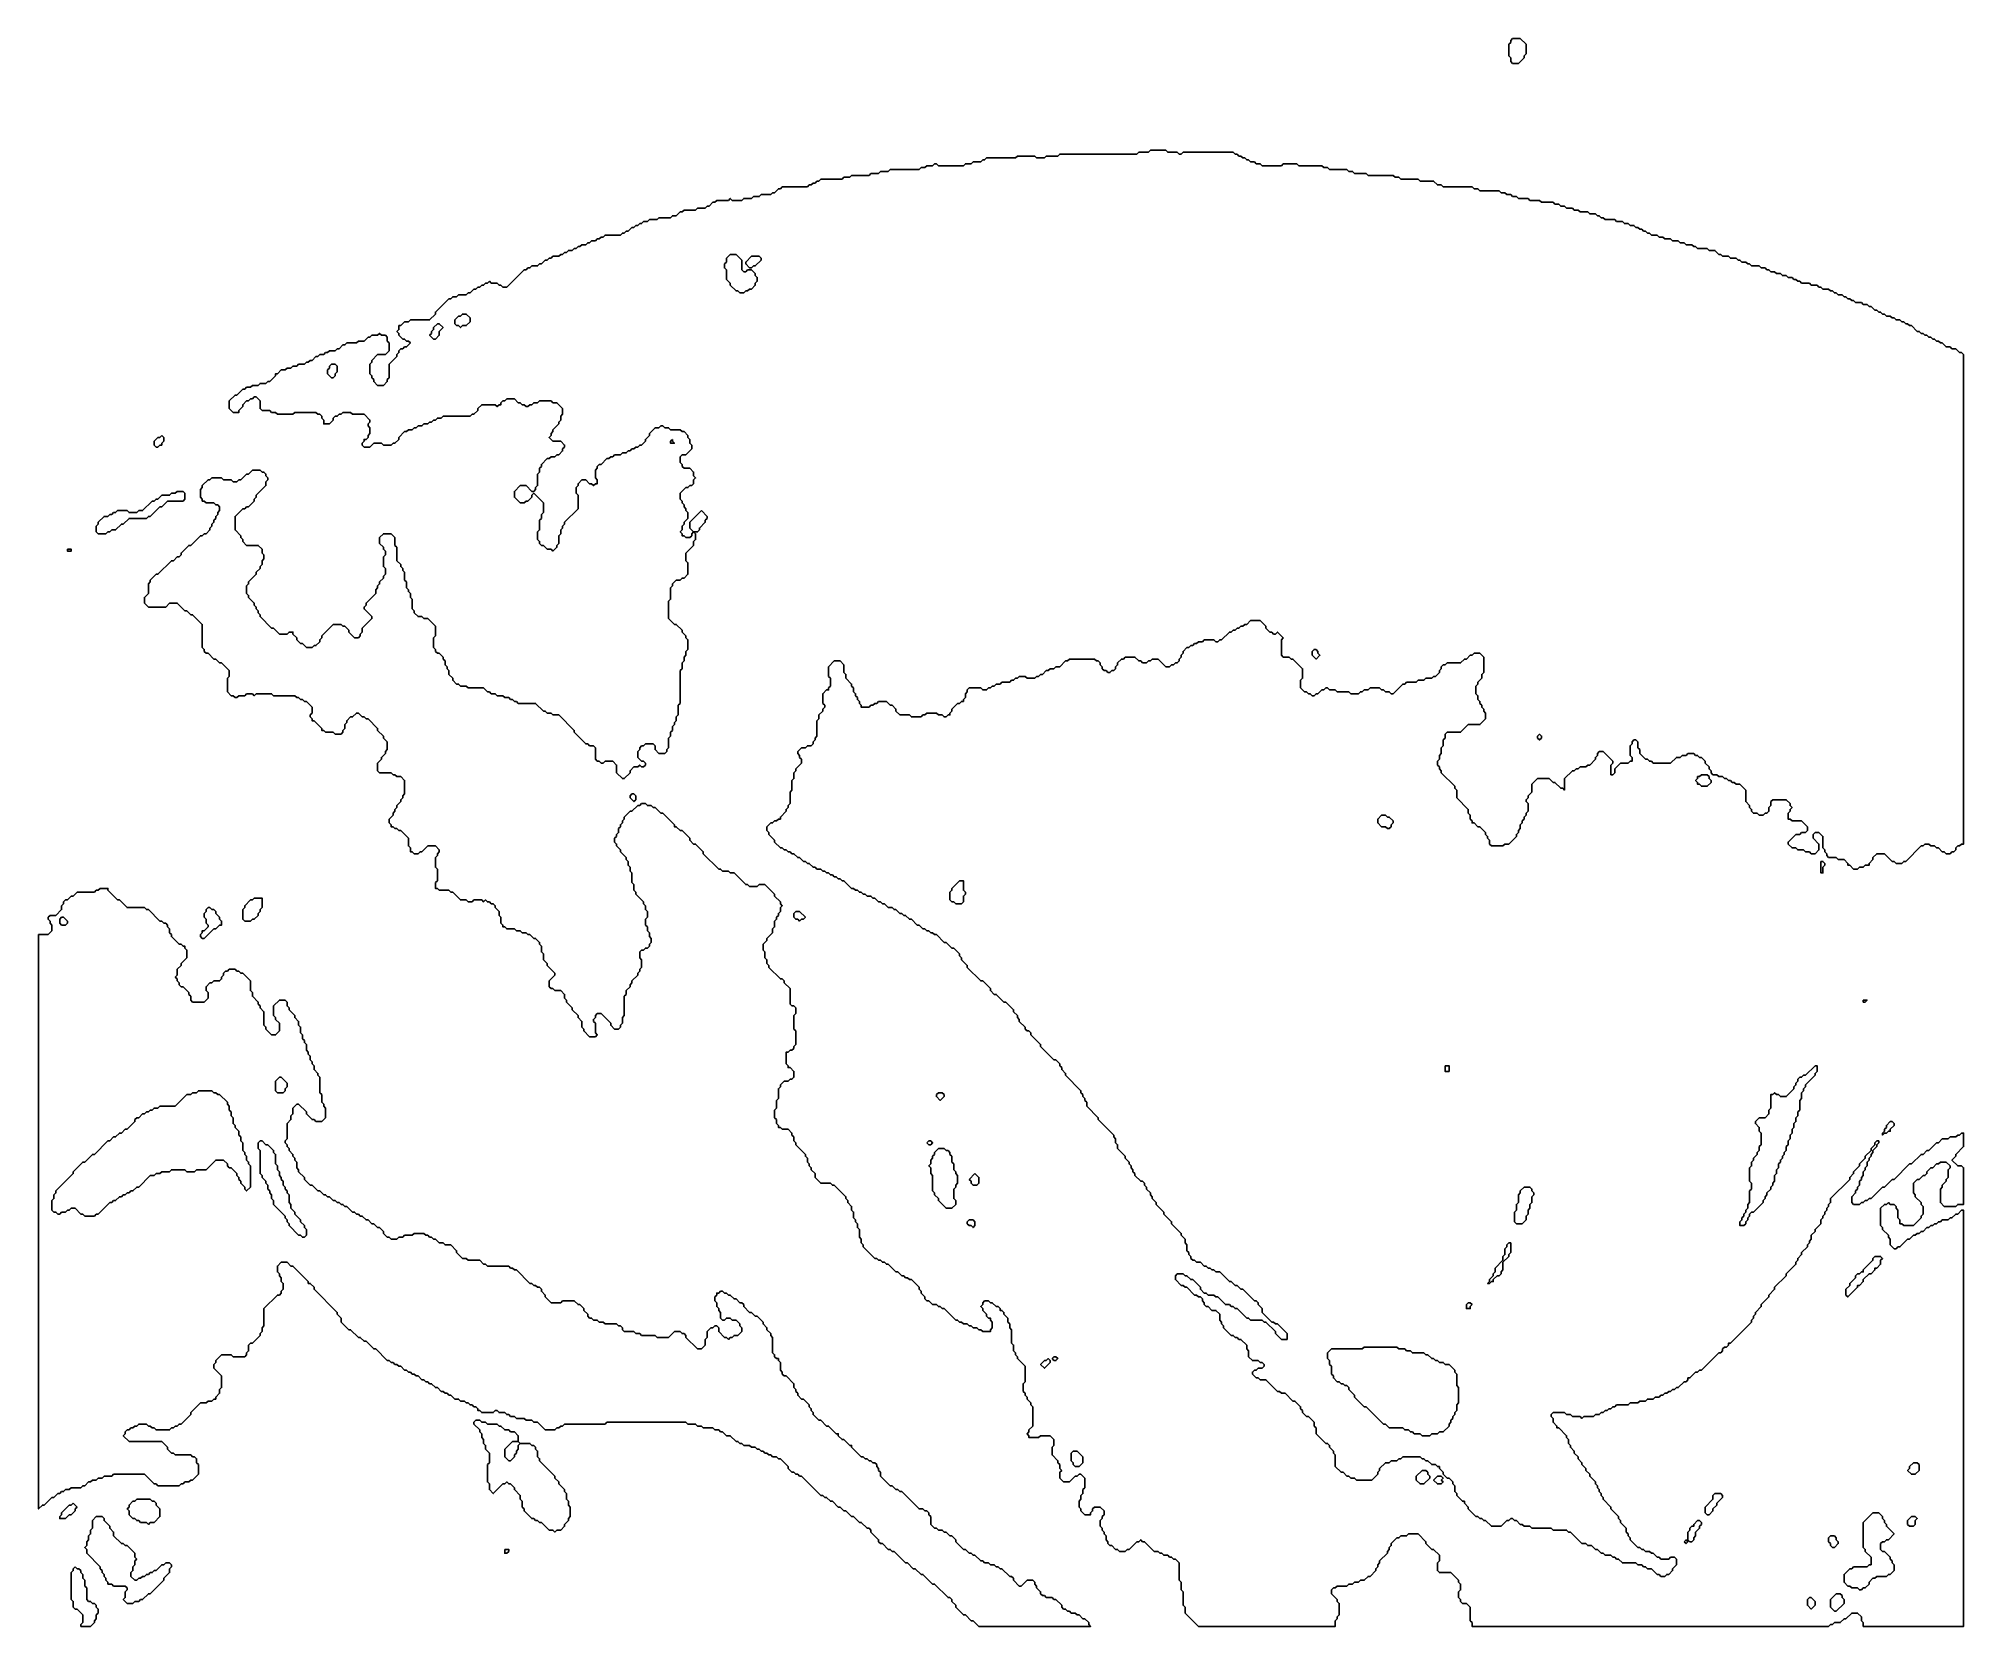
# Model space of a CAD drawing. Header units: millimetres. Extents: x 0 to 500, y 0 to 412.
import ezdxf

# ---------------------------------------------------------------- set-up
doc = ezdxf.new("R2010")
doc.units = ezdxf.units.MM

msp = doc.modelspace()

# ---------------------------------------------------------------- linework, layer by layer
for points in [[(382.5, 412.5), (382, 412), (382, 411.5), (381.5, 411), (381.5, 408), (382, 407.5), (382, 406.5), (382.5, 406), (384, 406), (385.5, 407.5), (385.5, 408), (386, 408.5), (386, 411), (384.5, 412.5)], [(288.5, 383.5), (288, 383), (285.5, 383), (285, 382.5), (265, 382.5), (264.5, 382), (261.5, 382), (261, 381.5), (259, 381.5), (258.5, 382), (254, 382), (253.5, 381.5), (246, 381.5), (245.5, 381), (245, 381), (244.5, 380.5), (242.5, 380.5), (242, 380), (240.5, 380), (240, 379.5), (233.5, 379.5), (233, 380), (232.5, 380), (232, 379.5), (230.5, 379.5), (230, 379), (229, 379), (228.5, 378.5), (221, 378.5), (220.5, 378), (218.5, 378), (218, 377.5), (216, 377.5), (215.5, 377), (211, 377), (210.5, 376.5), (209, 376.5), (208.5, 376), (203, 376), (202.5, 375.5), (202, 375.5), (201.5, 375), (201, 375), (200.5, 374.5), (200, 374.5), (199.5, 374), (193, 374), (192.5, 373.5), (192, 373.5), (191, 372.5), (190.5, 372.5), (190, 372), (187.5, 372), (187, 371.5), (185.5, 371.5), (185, 371), (183, 371), (182.5, 370.5), (180, 370.5), (179.5, 371), (179, 370.5), (176, 370.5), (175.5, 370), (175, 370), (174, 369), (173.5, 369), (173, 368.5), (171, 368.5), (170.5, 368), (167.5, 368), (167, 367.5), (166.5, 367.5), (165.5, 366.5), (164.5, 366.5), (164, 366), (161, 366), (160.5, 365.5), (158.5, 365.5), (158, 365), (157, 365), (156.5, 364.5), (156, 364.5), (155.5, 364), (155, 364), (154.5, 363.5), (154, 363.5), (153, 362.5), (152.5, 362.5), (152, 362), (151.5, 362), (151, 361.5), (147, 361.5), (146.5, 361), (146, 361), (145.5, 360.5), (145, 360.5), (144.5, 360), (143.5, 360), (143, 359.5), (142.5, 359.5), (142, 359), (141, 359), (140.5, 358.5), (140, 358.5), (139.5, 358), (139, 358), (138.5, 357.5), (137.5, 357.5), (137, 357), (136.5, 357), (136, 356.5), (135.5, 356.5), (135, 356), (133.5, 356), (133, 355.5), (132.5, 355.5), (132, 355), (131.5, 355), (130.5, 354), (130, 354), (129.5, 353.5), (128, 353.5), (127.5, 353), (127, 353), (126.5, 352.5), (126, 352.5), (121.5, 348), (120.5, 348), (120, 348.5), (119.5, 348.5), (119, 349), (117.5, 349), (117, 349.5), (116.5, 349), (116, 349), (115.5, 348.5), (115, 348.5), (114.5, 348), (114, 348), (113.5, 347.5), (113, 347.5), (112, 346.5), (111.5, 346.5), (111, 346), (109, 346), (108.5, 345.5), (107.5, 345.5), (107, 345), (106.5, 345), (103, 341.5), (103, 341), (101.5, 339.5), (96.5, 339.5), (96, 339), (95, 339), (94, 338), (93.5, 338), (93.5, 337), (93, 336.5), (93.5, 336), (93.5, 335.5), (94.5, 334.5), (95, 334.5), (95.5, 334), (96, 334), (96.5, 333.5), (95.5, 332.5), (95, 332.5), (94.5, 332), (94, 332), (93.5, 331.5), (93.5, 331), (93, 330.5), (93, 330), (91, 328), (91, 324.5), (90.5, 324), (90.5, 323.5), (89.5, 322.5), (88, 322.5), (87, 323.5), (87, 324), (86.5, 324.5), (86.5, 325), (86, 325.5), (86, 328), (86.5, 328.5), (86.5, 329), (88, 330.5), (90, 330.5), (91, 331.5), (91, 333.5), (90.5, 334), (90.5, 335), (90, 335.5), (89, 335.5), (88.5, 336), (88, 335.5), (86.5, 335.5), (86, 335), (85.5, 335), (84.5, 334), (83, 334), (82.5, 333.5), (80, 333.5), (79.5, 333), (79, 333), (78, 332), (77.5, 332), (77, 331.5), (75.5, 331.5), (75, 331), (74.5, 331), (74, 330.5), (73, 330.5), (72.5, 330), (72, 330), (71, 329), (70.5, 329), (70, 328.5), (69.5, 328.5), (69, 328), (67.5, 328), (67, 327.5), (66, 327.5), (65.5, 327), (64.5, 327), (64, 326.5), (63, 326.5), (62, 325.5), (61.5, 325.5), (61.5, 325), (60, 323.5), (59.5, 323.5), (59, 323), (57.5, 323), (57, 322.5), (55.5, 322.5), (55, 322), (54, 322), (53.5, 321.5), (53, 321.5), (51.5, 320), (51, 320), (49.5, 318.5), (49.5, 316.5), (50.5, 315.5), (52, 315.5), (52, 316), (53, 317), (53, 317.5), (54, 318.5), (54.5, 318.5), (55, 319), (55.5, 319), (56, 319.5), (56.5, 319.5), (57.5, 318.5), (57.5, 316.5), (58, 316), (60, 316), (60.5, 315.5), (61.5, 315.5), (62, 315), (66, 315), (66.5, 315.5), (72, 315.5), (72.5, 315), (73, 315), (73.5, 314.5), (73.5, 314), (74, 313.5), (74, 312.5), (75.5, 312.5), (76.5, 313.5), (76.5, 314), (77, 314.5), (77.5, 314.5), (78, 315), (78.5, 315), (79, 315.5), (81, 315.5), (81.5, 315), (84.5, 315), (86, 313.5), (86, 313), (85.5, 312.5), (85.5, 312), (86, 311.5), (86, 310), (85.5, 309.5), (85.5, 309), (85, 308.5), (84.5, 308.5), (84.5, 308), (84, 307.5), (84, 307), (84.5, 306.5), (86, 306.5), (87, 307.5), (89, 307.5), (89.5, 307), (91.5, 307), (92, 307.5), (92.5, 307.5), (93.5, 308.5), (93.5, 309), (95, 310.5), (95.5, 310.5), (96, 311), (97, 311), (97.5, 311.5), (98, 311.5), (98.5, 312), (99.5, 312), (100, 312.5), (101, 312.5), (101.5, 313), (102, 313), (102.5, 313.5), (103, 313.5), (103.5, 314), (104.5, 314), (105, 314.5), (112, 314.5), (112.5, 315), (113, 315), (114, 316), (114, 316.5), (115, 317.5), (118.5, 317.5), (119, 317), (119.5, 317.5), (120, 317.5), (120, 318), (120.5, 318.5), (121, 318.5), (121.5, 319), (123.5, 319), (124.5, 318), (125, 318), (125.5, 317.5), (126, 317.5), (126.5, 317), (127, 317), (127.5, 317.5), (128, 317.5), (128.5, 318), (129.5, 318), (130, 318.5), (133, 318.5), (133.5, 318), (134.5, 318), (136, 316.5), (136, 315), (135.5, 314.5), (135.5, 313.5), (135, 313), (135, 312.5), (133.5, 311), (133.5, 310.5), (133, 310), (133, 309.5), (132.5, 309), (133.5, 308), (135.5, 308), (136.5, 307), (136.5, 306.5), (136, 306), (136, 305.5), (135, 304.5), (134.5, 304.5), (134, 304), (133, 304), (132.5, 303.5), (132, 303.5), (130.5, 302), (130.5, 301.5), (130, 301), (130, 300), (129.5, 299.5), (129.5, 296.5), (129, 296), (129, 295.5), (128.5, 295), (128, 295), (126.5, 296.5), (125, 296.5), (123.5, 295), (123.5, 293.5), (125, 292), (126, 292), (126.5, 292.5), (127, 292.5), (128, 293.5), (128, 294), (128.5, 294.5), (131, 292), (131, 289.5), (130.5, 289), (130.5, 288), (130, 287.5), (130, 285), (129.5, 284.5), (129.5, 282.5), (130, 282), (130, 281.5), (130.5, 281), (131, 281), (132, 280), (133, 280), (133.5, 279.5), (134.5, 280.5), (134.5, 281), (135, 281.5), (135, 283.5), (135.5, 284), (135.5, 285), (136, 285.5), (136, 286), (136.5, 286.5), (136.5, 287), (140, 290.5), (140, 294), (139.5, 294.5), (139.5, 296), (140, 296.5), (140, 297), (141, 298), (142, 298), (143, 297), (143.5, 297), (144, 296.5), (144.5, 297), (145, 297), (145, 298), (144.5, 298.5), (144.5, 300.5), (145, 301), (145, 301.5), (145.5, 302), (146, 302), (147.5, 303.5), (148, 303.5), (148.5, 304), (149, 304), (149.5, 304.5), (151, 304.5), (151.5, 305), (152.5, 305), (153, 305.5), (153.5, 305.5), (154, 306), (154.5, 306), (155, 306.5), (155.5, 306.5), (156, 307), (156.5, 307), (157.5, 308), (157.5, 308.5), (158.5, 309.5), (158.5, 310), (160, 311.5), (161, 311.5), (161.5, 312), (162, 312), (162.5, 311.5), (163.5, 311.5), (164, 311), (166.5, 311), (167, 310.5), (167.5, 310.5), (168.5, 309.5), (168.5, 309), (169, 308.5), (169, 307.5), (169.5, 307), (169.5, 306), (168, 304.5), (167, 304.5), (166.5, 304), (166.5, 302.5), (167, 302), (167, 301.5), (167.5, 301), (169, 301), (170, 300), (170, 299), (170.5, 298.5), (170, 298), (170, 297), (169.5, 296.5), (169, 296.5), (168.5, 296), (168, 296), (166.5, 294.5), (166.5, 293), (167, 292.5), (167, 292), (167.5, 291.5), (167.5, 291), (168, 290.5), (168, 290), (168.5, 289.5), (168.5, 288), (167.5, 287), (167.5, 286.5), (167, 286), (167, 285), (166.5, 284.5), (167, 284), (167, 283.5), (167.5, 283.5), (168, 283), (169, 283), (169.5, 283.5), (169.5, 284), (170, 284.5), (170.5, 284), (170.5, 282.5), (170, 282), (170, 281), (168, 279), (168, 277), (168.5, 276.5), (168.5, 273.5), (167.5, 272.5), (167, 272.5), (166.5, 272), (165.5, 272), (164.5, 271), (164.5, 270.5), (164, 270), (164, 267), (163.5, 266.5), (163.5, 262), (165, 260.5), (165.5, 260.5), (167, 259), (167, 258.5), (168, 257.5), (168, 257), (168.5, 256.5), (168.5, 254), (168, 253.5), (168, 252.5), (167.5, 252), (167.5, 251), (167, 250.5), (167, 249), (166.5, 248.5), (166.5, 240), (166, 239.5), (166, 237), (165.5, 236.5), (165.5, 235.5), (165, 235), (165, 234.5), (164.5, 234), (164.5, 233), (164, 232.5), (164, 231.5), (163.5, 231), (163.5, 228.5), (163, 228), (163, 227.5), (162.5, 227), (161, 227), (160, 228), (160, 229), (159.5, 229.5), (157.5, 229.5), (157, 229), (156.5, 229), (156, 228.5), (156, 228), (155.5, 227.5), (155.5, 226), (156.5, 225), (157, 225), (157.5, 224.5), (157.5, 224), (157, 223.5), (156.5, 223.5), (156, 224), (155.5, 223.5), (154.5, 223.5), (153.5, 222.5), (153.5, 222), (152, 220.5), (151.5, 220.5), (150, 222), (150, 224), (149, 225), (147, 225), (146.5, 224.5), (146, 224.5), (145.5, 225), (145, 225), (144.5, 225.5), (144.5, 228.5), (144, 229), (143, 229), (142.5, 229.5), (142, 229.5), (139, 232.5), (139, 233), (135, 237), (133.5, 237), (133, 237.5), (132, 237.5), (131.5, 238), (131, 238), (129, 240), (124.5, 240), (124, 240.5), (123.5, 240.5), (123, 241), (122.5, 241), (122, 241.5), (121, 241.5), (120.5, 242), (119, 242), (118.5, 242.5), (117.5, 242.5), (117, 243), (116.5, 243), (115.5, 244), (111.5, 244), (111, 244.5), (109.5, 244.5), (109, 245), (108.5, 245), (107.5, 246), (107.5, 246.5), (106.5, 247.5), (106.5, 248.5), (106, 249), (106, 249.5), (105.5, 250), (105.5, 251), (105, 251.5), (105, 252), (104, 253), (103.5, 253), (103, 253.5), (103, 254), (102.5, 254.5), (102.5, 257), (103, 257.5), (103, 260), (101, 262), (100, 262), (99.5, 262.5), (98.5, 262.5), (97.5, 263.5), (97.5, 264), (97, 264.5), (97, 267), (96.5, 267.5), (96.5, 268.5), (96, 269), (96, 269.5), (95.5, 270), (95.5, 271.5), (95, 272), (95, 274), (94.5, 274.5), (94.5, 275), (94, 275.5), (94, 276), (93, 277), (93, 280.5), (92.5, 281), (92.5, 283), (91.5, 284), (89.5, 284), (88.5, 283), (88.5, 281.5), (89.5, 280.5), (89.5, 280), (90, 279.5), (90, 278.5), (89.5, 278), (89.5, 275.5), (90, 275), (90, 273.5), (89.5, 273), (89.5, 272.5), (88.5, 271.5), (88.5, 271), (88, 270.5), (88, 270), (87.5, 269.5), (87.5, 268.5), (85, 266), (85, 265.5), (84.5, 265), (84.5, 264.5), (86.5, 262.5), (86.5, 262), (84, 259.5), (84, 258.5), (83.5, 258), (83.5, 257.5), (83, 257), (82, 257), (80.5, 258.5), (80.5, 259), (79.5, 260), (79, 260), (78.5, 260.5), (76.5, 260.5), (73.5, 257.5), (73.5, 257), (73, 256.5), (73, 256), (72, 255), (71.5, 255), (71, 254.5), (69.5, 254.5), (68.5, 255.5), (68, 255.5), (67, 256.5), (67, 257), (66, 258), (66, 258.5), (65, 258.5), (64.5, 258), (62.5, 258), (61, 259.5), (60.5, 259.5), (57.5, 262.5), (57.5, 263), (57, 263.5), (57, 264), (56.5, 264.5), (56.5, 265), (56, 265.5), (56, 266), (54.5, 267.5), (54.5, 268), (54, 268.5), (54, 270.5), (54.5, 271), (54.5, 271.5), (56.5, 273.5), (56.5, 274), (57.5, 275), (57.5, 275.5), (58, 276), (58, 277), (58.5, 277.5), (58.5, 278.5), (58, 279), (58, 280), (57, 281), (54, 281), (53, 282), (53, 282.5), (52.5, 283), (52.5, 283.5), (51, 285), (51, 288.5), (53, 290.5), (53.5, 290.5), (54, 291), (54.5, 291), (56, 292.5), (56, 293), (56.5, 293.5), (56.5, 294), (59, 296.5), (59, 297.5), (59.5, 298), (59.5, 298.5), (59, 299), (59, 299.5), (58.5, 300), (58, 300), (57.5, 300.5), (55.5, 300.5), (54.5, 299.5), (54, 299.5), (52.5, 298), (52, 298), (51.5, 297.5), (50.5, 297.5), (50, 298), (48, 298), (47.5, 298.5), (45, 298.5), (44.5, 298), (44, 298), (42.5, 296.5), (42.5, 296), (42, 295.5), (42, 293.5), (42.5, 293), (42.5, 292.5), (43, 292.5), (43.5, 292), (45.5, 292), (46, 291.5), (46.5, 291.5), (47, 291), (47, 290), (46.5, 289.5), (46.5, 289), (46, 288.5), (46, 288), (45.5, 287.5), (45.5, 287), (45, 286.5), (45, 286), (44.5, 285.5), (44.5, 285), (43.5, 284), (43, 284), (42.5, 283.5), (42, 283.5), (39.5, 281), (39, 281), (37, 279), (37, 278.5), (36.5, 278), (36, 278), (35, 277), (34.5, 277), (31, 273.5), (30.5, 273.5), (29, 272), (29, 271.5), (28.5, 271), (28.5, 268.5), (27.5, 267.5), (27.5, 266), (28.5, 265), (33, 265), (34, 266), (36, 266), (38, 264), (38.5, 264), (39.5, 263), (40, 263), (42.5, 260.5), (42.5, 254.5), (43, 254), (43, 253.5), (43.5, 253), (44, 253), (45.5, 251.5), (46, 251.5), (47, 250.5), (47.5, 250.5), (49.5, 248.5), (49.5, 247), (49, 246.5), (49, 243), (50, 242), (50.5, 242), (51, 241.5), (51.5, 241.5), (52, 242), (53.5, 242), (54, 242.5), (55.5, 242.5), (56, 242), (56.5, 242.5), (60.5, 242.5), (61, 242), (66.5, 242), (67, 241.5), (67.5, 241.5), (68, 241), (68.5, 241), (69, 240.5), (69.5, 240.5), (71, 239), (71, 237.5), (70.5, 237), (70.5, 236.5), (71, 236), (71, 235.5), (71.5, 235.5), (73.5, 233.5), (73.5, 233), (74, 233), (74.5, 232.5), (76.5, 232.5), (77, 232), (78.5, 232), (79, 232.5), (79, 233), (79.5, 233.5), (79.5, 234.5), (80, 235), (80, 235.5), (81, 236.5), (81.5, 236.5), (82.5, 237.5), (83, 237.5), (84, 236.5), (84.5, 236.5), (85, 236), (85.5, 236), (88, 233.5), (88, 233), (89.5, 231.5), (89.5, 231), (90.5, 230), (90.5, 228), (90, 227.5), (90, 227), (89, 226), (89, 225.5), (88, 224.5), (88, 222.5), (88.5, 222), (91.5, 222), (92, 221.5), (92.5, 221.5), (93, 221), (94, 221), (95, 220), (95, 216.5), (94.5, 216), (94.5, 215.5), (94, 215), (94, 214.5), (93, 213.5), (93, 213), (92.5, 212.5), (92.5, 212), (92, 211.5), (92, 211), (91, 210), (91, 209), (91.5, 208.5), (91.5, 208), (92, 208), (92.5, 207.5), (93, 207.5), (93.5, 207), (94, 207), (96, 205), (96, 203), (96.5, 202.5), (96.5, 201.5), (97, 201.5), (97.5, 201), (98.5, 201), (99, 201.5), (99.5, 201.5), (101, 203), (103, 203), (104, 202), (104, 201.5), (103.5, 201), (103.5, 200.5), (103, 200), (103, 197.5), (103.5, 197), (103.5, 194), (103, 193.5), (103, 192), (103.5, 192), (104, 191.5), (106.5, 191.5), (107, 191), (107.5, 191), (109.5, 189), (111, 189), (111.5, 188.5), (112.5, 188.5), (113, 189), (115, 189), (115.5, 188.5), (116, 189), (116.5, 188.5), (117, 188.5), (117.5, 188), (118, 188), (118.5, 187.5), (118.5, 187), (119.5, 186), (119.5, 185), (120, 184.5), (120, 183), (120.5, 182.5), (120.5, 182), (121, 182), (121.5, 181.5), (123.5, 181.5), (124, 181), (125, 181), (125.5, 180.5), (126.5, 180.5), (127, 180), (127.5, 180), (128.5, 179), (129, 179), (130, 178), (130, 177.5), (130.5, 177), (130.5, 175.5), (131, 175), (131, 173.5), (132, 172.5), (132, 172), (134, 170), (134, 169.5), (132.5, 168), (132.5, 166.5), (133, 166), (133.5, 166), (134, 165.5), (135.5, 165.5), (136.5, 164.5), (136.5, 163.5), (137, 163), (137, 162.5), (138.5, 161), (138.5, 160.5), (140, 159), (140, 158.5), (141, 157.5), (141, 156), (141.5, 155.5), (141.5, 155), (143, 153.5), (144.5, 153.5), (145, 154), (144.5, 154.5), (144.5, 157), (144, 157.5), (144, 158), (144.5, 158.5), (144.5, 159), (145, 159.5), (146, 159.5), (148.5, 157), (148.5, 156.5), (149.5, 155.5), (150.5, 155.5), (151, 156), (151, 156.5), (151.5, 157), (151.5, 158.5), (152, 159), (152, 164), (152.5, 164.5), (152.5, 165.5), (153.5, 166.5), (153.5, 167), (154, 167.5), (154, 168), (155.5, 169.5), (155.5, 170), (156, 170.5), (156, 171), (156.5, 171.5), (156.5, 173.5), (156, 174), (156, 175.5), (156.5, 176), (157, 176), (157.5, 176.5), (158, 176.5), (158.5, 177), (158.5, 177.5), (159, 178), (159, 179), (158.5, 179.5), (158.5, 180.5), (158, 181), (158, 182), (157.5, 182.5), (157.5, 184), (158, 184.5), (158, 186), (157.5, 186.5), (157.5, 187.5), (157, 188), (157, 188.5), (155, 190.5), (155, 191), (154.5, 191.5), (154.5, 193), (154, 193.5), (154, 196), (153.5, 196.5), (153.5, 197.5), (153, 198), (153, 199), (152.5, 199.5), (152.5, 200), (151, 201.5), (151, 202), (150, 203), (150, 203.5), (149.5, 204), (149.5, 205), (150, 205.5), (150, 206), (150.5, 206.5), (150.5, 207.5), (151, 208), (151, 208.5), (151.5, 209), (151.5, 209.5), (152, 210), (152, 210.5), (153.5, 212), (154, 212), (155.5, 213.5), (156, 213.5), (156.5, 214), (157.5, 214), (158, 213.5), (159, 213.5), (159.5, 213), (160, 213), (161.5, 211.5), (162, 211.5), (165, 208.5), (165, 208), (165.5, 208), (166.5, 207), (167, 207), (169, 205), (169, 204.5), (170, 203.5), (170.5, 203.5), (172.5, 201.5), (172.5, 201), (176.5, 197), (177, 197), (177.5, 196.5), (179, 196.5), (179.5, 196), (180.5, 196), (183.5, 193), (184, 193), (184.5, 192.5), (186.5, 192.5), (187, 193), (188.5, 193), (191, 190.5), (191, 190), (192.5, 188.5), (192.5, 188), (193, 187.5), (192.5, 187), (192.5, 186), (192, 185.5), (192, 185), (191.5, 184.5), (191.5, 184), (191, 183.5), (191, 182), (190.5, 181.5), (190.5, 180.5), (189, 179), (189, 178.5), (188, 177.5), (188, 176), (188.5, 175.5), (188.5, 174), (189, 173.5), (189, 172.5), (189.5, 172), (189.5, 171.5), (192.5, 168.5), (193, 168.5), (193.5, 168), (193.5, 167.5), (195, 166), (195, 162), (195.5, 161.5), (196, 161.5), (196.5, 161), (196.5, 159.5), (196, 159), (196, 155.5), (196.5, 155), (196.5, 151.5), (196, 151), (196, 150.5), (195.5, 150), (195, 150), (194.5, 149.5), (194, 149.5), (194, 146.5), (194.5, 146), (194.5, 145.5), (195, 145.5), (196, 144.5), (196, 143), (195.5, 142.5), (195, 142.5), (194.5, 142), (193.5, 142), (192.5, 141), (192.5, 140.5), (192, 140), (192, 137.5), (191.5, 137), (191.5, 135), (191, 134.5), (191, 132.5), (191.5, 132), (191.5, 131), (192, 130.5), (192, 130), (192.5, 130), (193, 129.5), (194.5, 129.5), (195.5, 128.5), (195.5, 128), (196, 127.5), (196, 126.5), (196.5, 126), (196.5, 125.5), (199, 123), (199, 122.5), (199.5, 122), (199.5, 121), (200, 120.5), (200, 120), (200.5, 119.5), (200.5, 119), (201.5, 118), (201.5, 117), (203, 115.5), (205.5, 115.5), (206, 115), (206.5, 115), (209.5, 112), (209.5, 111.5), (210, 111), (210, 110.5), (211, 109.5), (211, 108.5), (211.5, 108), (211.5, 106.5), (212, 106), (212, 105.5), (212.5, 105), (212.5, 104), (213, 103.5), (213, 101.5), (213.5, 101), (213.5, 100), (214, 99.5), (214, 99), (217, 96), (217.5, 96), (218, 95.5), (218.5, 95.5), (219, 95), (219.5, 95), (220, 94.5), (220.5, 94.5), (222.5, 92.5), (223, 92.5), (224, 91.5), (224.5, 91.5), (225, 91), (225.5, 91), (226, 90.5), (226.5, 90.5), (228.5, 88.5), (228.5, 88), (229, 87.5), (229, 87), (230, 86), (230, 85.5), (230.5, 85), (231, 85), (232, 84), (233, 84), (233.5, 83.5), (234, 83.5), (234.5, 83), (235, 83), (238, 80), (238.5, 80), (239, 79.5), (239.5, 79.5), (240, 79), (241, 79), (241.5, 78.5), (242, 78.5), (242.5, 78), (243.5, 78), (244, 77.5), (244.5, 77.5), (245, 77), (247, 77), (247, 77.5), (247.5, 78), (247.5, 79.5), (247, 80), (247, 80.5), (246.5, 80.5), (246, 81), (246, 81.5), (245, 82.5), (245, 83), (244.5, 83.5), (245, 84), (245, 84.5), (245.5, 85), (246.5, 85), (247, 84.5), (247.5, 84.5), (248.5, 83.5), (249, 83.5), (249.5, 83), (249.5, 82.5), (250, 82.5), (250.5, 82), (250.5, 81.5), (251.5, 80.5), (251.5, 79.5), (252, 79), (252, 78), (252.5, 77.5), (252.5, 74), (253, 73.5), (253, 72), (253.5, 71.5), (253.5, 71), (254, 70.5), (254, 70), (256, 68), (256, 64), (255.5, 63.5), (255.5, 61.5), (256, 61), (256, 60.5), (256.5, 60), (256.5, 59.5), (257.5, 58.5), (257.5, 58), (258, 57.5), (258, 52.5), (257, 51.5), (257, 51), (256.5, 50.5), (257, 50), (257, 49.5), (259.5, 49.5), (260, 50), (262.5, 50), (263.5, 49), (263.5, 47.5), (263, 47), (263, 45), (264.5, 43.5), (264.5, 43), (265, 42.5), (265, 41.5), (265.5, 41), (265, 40.5), (265, 39), (266, 38), (267.5, 38), (269, 39.5), (269.5, 39.5), (270, 40), (270.5, 40), (271.5, 39), (271.5, 36.5), (271, 36), (271, 35), (270.5, 34.5), (270.5, 33.5), (270, 33), (270, 31.5), (270.5, 31), (270.5, 30.5), (271.5, 29.5), (273, 29.5), (273, 30), (273.5, 30.5), (273.5, 31), (274, 31.5), (275.5, 31.5), (276.5, 30.5), (276.5, 29.5), (276, 29), (276, 28.5), (275.5, 28), (275.5, 26.5), (276, 26), (276, 25.5), (276.5, 25), (276.5, 24.5), (277, 24), (277, 23), (277.5, 22.5), (277.5, 22), (278, 21.5), (278.5, 21.5), (279.5, 20.5), (280, 20.5), (280.5, 20), (282, 20), (282.5, 20.5), (283, 20.5), (285, 22.5), (285.5, 22.5), (286, 23), (286.5, 22.5), (287, 22.5), (289.5, 20), (290.5, 20), (291, 19.5), (291.5, 19.5), (292, 19), (293, 19), (293.5, 18.5), (294, 18.5), (294.5, 18), (295, 18), (296, 17), (296, 12.5), (296.5, 12), (296.5, 10), (297, 9.5), (297, 6), (297.5, 5.5), (297.5, 4), (301, 0.5), (336.5, 0.5), (336.5, 2), (337, 2.5), (337, 3), (337.5, 3.5), (337.5, 6.5), (337, 7), (337, 7.5), (335.5, 9), (335.5, 10), (336, 10.5), (336.5, 10.5), (337, 11), (339.5, 11), (340, 11.5), (341, 11.5), (341.5, 12), (342.5, 12), (343, 12.5), (344, 12.5), (345, 13.5), (345.5, 13.5), (347, 15), (347, 15.5), (347.5, 16), (347.5, 16.5), (348, 17), (348, 17.5), (350, 19.5), (350, 20), (350.5, 20.5), (350.5, 21), (351, 21.5), (351, 22), (352.5, 23.5), (353, 23.5), (353.5, 24), (355, 24), (355.5, 24.5), (358, 24.5), (360, 22.5), (360, 22), (361.5, 20.5), (362, 20.5), (363.5, 19), (363.5, 17.5), (363, 17), (363, 15), (363.5, 14.5), (366.5, 14.5), (368.5, 12.5), (368.5, 12), (369, 11.5), (369, 10), (368.5, 9.5), (368.5, 8), (369, 7.5), (369, 7), (369.5, 6.5), (370.5, 6.5), (371.5, 5.5), (371.5, 2), (372, 1.5), (372, 0.5), (464.5, 0.5), (465, 1), (465.5, 1), (466, 1.5), (467.5, 1.5), (468.5, 2.5), (469, 2.5), (470.5, 4), (472, 4), (473, 3), (473, 2), (473.5, 1.5), (473.5, 0.5), (499.5, 0.5), (499.5, 108.5), (499, 108.5), (498, 107.5), (497.5, 107.5), (496.5, 106.5), (496, 106.5), (495.5, 106), (494, 106), (493.5, 105.5), (493, 105.5), (492.5, 105), (492, 105), (491.5, 104.5), (491, 104.5), (490.5, 104), (490, 104), (489, 103), (488.5, 103), (488, 102.5), (487.5, 102.5), (487, 102), (486.5, 102), (485.5, 101), (485, 101), (483, 99), (482.5, 99), (482, 98.5), (481.5, 98.5), (480.5, 99.5), (480.5, 101), (480, 101.5), (480, 102), (478.5, 103.5), (478.5, 104), (478, 104.5), (478, 109), (479, 110), (479.5, 110), (480, 110.5), (480.5, 110), (481.5, 110), (482, 109.5), (482, 109), (482.5, 108.5), (482.5, 106.5), (483, 106), (483, 105), (483.5, 105), (484, 104.5), (486.5, 104.5), (488.5, 106.5), (488.5, 107), (489, 107.5), (489, 109.5), (488.5, 110), (488.5, 110.5), (487, 112), (487, 112.5), (486.5, 113), (486.5, 115.5), (487.5, 116.5), (488, 116.5), (489, 117.5), (489.5, 117.5), (490, 118), (490, 118.5), (491, 119.5), (491.5, 119.5), (492.5, 120.5), (493, 120.5), (493.5, 121), (495, 121), (496, 120), (496, 119.5), (495.5, 119), (495.5, 117), (495, 116.5), (495, 116), (494, 115), (494, 114.5), (493.5, 114), (493.5, 110.5), (494.5, 109.5), (497.5, 109.5), (498, 110), (499.5, 110), (499.5, 119.5), (499, 120), (498, 120), (496.5, 121.5), (497.5, 122.5), (497.5, 123), (499.5, 125), (499.5, 128.5), (499, 128.5), (498.5, 128), (498, 128), (497.5, 127.5), (496, 127.5), (495.5, 127), (494, 127), (493, 126), (492.5, 126), (490.5, 124), (490, 124), (489, 123), (488.5, 123), (486, 120.5), (485.5, 120.5), (481.5, 116.5), (481, 116.5), (479, 114.5), (478.5, 114.5), (475.5, 111.5), (475, 111.5), (474.5, 111), (474, 111), (473.5, 110.5), (473, 110.5), (472.5, 110), (471, 110), (470.5, 110.5), (470.5, 112), (471.5, 113), (471.5, 113.5), (472, 114), (472, 114.5), (472.5, 115), (472.5, 116), (473, 116.5), (473, 117), (473.5, 117.5), (473.5, 118.5), (474, 119), (474, 119.5), (474.5, 120), (474.5, 121), (475, 121.5), (475, 122), (475.5, 122.5), (475.5, 123), (476, 123.5), (476, 124), (477, 125), (477, 125.5), (477.5, 126), (477.5, 126.5), (477, 126.5), (476.5, 126), (476.5, 125.5), (475.5, 124.5), (475.5, 124), (474, 122.5), (474, 122), (472.5, 120.5), (472.5, 120), (471, 118.5), (471, 118), (470, 117), (470, 116.5), (465, 111.5), (465, 110.5), (464.5, 110), (464.5, 109.5), (464, 109), (464, 108.5), (463.5, 108), (463.5, 107.5), (463, 107), (463, 106.5), (462.5, 106), (462.5, 105), (461, 103.5), (461, 103), (460, 102), (460, 101), (459.5, 100.5), (459.5, 100), (459, 99.5), (459, 99), (457.5, 97.5), (457.5, 97), (456.5, 96), (456.5, 95.5), (456, 95), (456, 94.5), (453.5, 92), (453.5, 91.5), (450.5, 88.5), (450.5, 88), (449, 86.5), (449, 86), (447, 84), (447, 83.5), (445.5, 82), (445.5, 81.5), (445, 81), (445, 80.5), (444.5, 80), (444.5, 79.5), (439, 74), (438.5, 74), (438.5, 73.5), (438, 73), (437.5, 73), (437, 72.5), (437, 72), (436.5, 71.5), (436, 71.5), (431.5, 67), (431, 67), (430.5, 66.5), (430, 66.5), (428.5, 65), (428, 65), (428, 64.5), (427.5, 64), (427, 64), (425.5, 62.5), (425, 62.5), (424.5, 62), (424, 62), (423.5, 61.5), (423, 61.5), (422.5, 61), (422, 61), (421.5, 60.5), (421, 60.5), (420.5, 60), (419.5, 60), (419, 59.5), (417.5, 59.5), (417, 59), (415.5, 59), (415, 58.5), (413, 58.5), (412.5, 58), (409.5, 58), (409, 57.5), (408.5, 57.5), (408, 57), (407.5, 57), (407, 56.5), (406.5, 56.5), (406, 56), (405.5, 56), (405, 55.5), (404, 55.5), (403.5, 55), (401, 55), (400.5, 54.5), (400, 55), (398, 55), (397.5, 55.5), (396.5, 55.5), (396, 56), (393, 56), (392.5, 55.5), (392.5, 55), (393, 54.5), (393, 53.5), (394, 52.5), (394, 52), (394.5, 52), (396.5, 50), (396.5, 49.5), (397, 49), (397, 48), (397.5, 47.5), (397.5, 47), (398.5, 46), (398.5, 45.5), (399.5, 44.5), (399.5, 44), (400.5, 43), (400.5, 42.5), (401.5, 41.5), (401.5, 41), (402.5, 40), (402.5, 39.5), (404, 38), (404, 37.5), (404.5, 37), (404.5, 36.5), (405, 36), (405, 35.5), (405.5, 35), (405.5, 34.5), (406, 34), (406, 33.5), (408, 31.5), (408, 31), (410, 29), (410, 28.5), (410.5, 28), (410.5, 27.5), (412, 26), (412, 25), (412.5, 24.5), (412.5, 24), (413, 23.5), (413, 23), (415, 21), (415.5, 21), (416, 20.5), (416.5, 20.5), (417, 20), (418, 20), (418.5, 19.5), (419, 19.5), (420, 18.5), (420.5, 18.5), (421, 18), (423, 18), (423.5, 18.5), (424.5, 18.5), (425, 18), (425, 16.5), (424, 15.5), (424, 15), (423, 14), (422.5, 14), (422, 13.5), (421, 13.5), (420.5, 14), (420, 14), (418.5, 15.5), (417.5, 15.5), (417, 16), (416.5, 16), (416, 16.5), (415, 16.5), (414.5, 17), (411, 17), (410, 18), (409.5, 18), (409, 18.5), (408.5, 18.5), (408, 19), (406.5, 19), (406, 19.5), (405.5, 19.5), (404.5, 20.5), (404, 20.5), (403, 21.5), (402, 21.5), (401.5, 22), (400.5, 22), (397.5, 25), (397, 25), (396.5, 25.5), (393, 25.5), (392.5, 26), (387.5, 26), (387, 26.5), (385.5, 26.5), (385, 27), (384.5, 27), (383.5, 28), (383, 28), (382.5, 28.5), (382, 28.5), (381.5, 28), (381, 28), (379.5, 26.5), (377, 26.5), (375.5, 28), (375, 28), (374.5, 28.5), (374, 28.5), (373.5, 29), (373, 29), (371, 31), (371, 31.5), (370, 32.5), (370, 33), (369.5, 33), (368, 34.5), (368, 35), (367.5, 35.5), (367.5, 37), (367, 37.5), (367, 38), (366, 39), (365.5, 39), (364.5, 40), (364.5, 40.5), (363.5, 41.5), (363.5, 42), (363, 42), (362.5, 42.5), (361.5, 42.5), (360.5, 43.5), (360, 43.5), (359.5, 44), (359, 44), (358.5, 44.5), (354, 44.5), (353.5, 44), (353, 44), (352.5, 43.5), (351, 43.5), (350.5, 43), (349.5, 43), (348, 41.5), (348, 41), (347.5, 40.5), (347.5, 40), (346, 38.5), (342, 38.5), (341.5, 39), (340.5, 39), (340, 39.5), (339.5, 39.5), (338.5, 40.5), (338, 40.5), (336.5, 42), (336.5, 45), (336, 45.5), (336, 46), (335, 47), (335, 47.5), (334.5, 48), (334, 48), (331.5, 50.5), (331.5, 52), (331, 52.5), (331, 53.5), (329.5, 55), (329, 55), (328, 56), (328, 56.5), (327.5, 57), (327.5, 57.5), (326, 59), (325.5, 59), (323.5, 61), (322.5, 61), (322, 61.5), (321.5, 61.5), (318.5, 64.5), (317, 64.5), (316.5, 65), (316, 65), (315, 66), (315, 66.5), (315.5, 67), (316, 67), (316.5, 67.5), (317.5, 67.5), (318, 68), (318, 68.5), (317.5, 69), (317, 69), (316.5, 69.5), (315, 69.5), (314, 70.5), (314, 72), (313.5, 72.5), (313.5, 73.5), (312, 75), (311.5, 75), (311, 75.5), (310.5, 75.5), (310, 76), (309.5, 76), (307.5, 78), (307.5, 78.5), (307, 79), (307, 79.5), (306.5, 80), (306.5, 81.5), (305.5, 82.5), (304.5, 82.5), (303.5, 83.5), (303, 83.5), (302.5, 84), (302.5, 84.5), (302, 85), (302, 85.5), (301.5, 86), (301, 86), (300.5, 86.5), (300, 86.5), (298, 88.5), (297.5, 88.5), (297, 89), (296.5, 89), (295, 90.5), (295, 91.5), (295.5, 92), (297, 92), (297.5, 91.5), (298, 91.5), (299, 90.5), (299.5, 90.5), (301.5, 88.5), (301.5, 88), (302.5, 87), (303, 87), (303.5, 86.5), (305, 86.5), (305.5, 86), (306, 86), (308, 84), (309, 84), (309.5, 83.5), (310, 83.5), (310.5, 83), (311, 83), (313.5, 80.5), (314, 80.5), (314.5, 80), (317.5, 80), (318, 79.5), (318.5, 79.5), (321, 77), (321, 76.5), (322.5, 75), (324, 75), (324, 76.5), (321.5, 79), (321, 79), (320.5, 79.5), (320, 79.5), (317.5, 82), (317.5, 83), (316.5, 84), (316.5, 84.5), (316, 85), (315.5, 85), (312.5, 88), (312, 88), (311, 89), (310.5, 89), (309.5, 90), (309, 90), (306.5, 92.5), (305.5, 92.5), (305, 93), (304.5, 93), (304, 93.5), (303.5, 93.5), (303, 94), (302.5, 94), (301.5, 95), (300.5, 95), (300, 95.5), (299.5, 95.5), (299, 96), (299, 96.5), (298.5, 97), (298.5, 97.5), (298, 98), (298, 99.5), (297.5, 100), (297.5, 101), (296.5, 102), (296.5, 102.5), (294, 105), (294, 105.5), (292, 107.5), (292, 108), (290, 110), (290, 110.5), (289, 111.5), (289, 112), (288.5, 112.5), (288.5, 113), (287.5, 114), (287.5, 114.5), (287, 115), (287, 115.5), (286.5, 116), (286, 116), (284.5, 117.5), (284.5, 118), (284, 118.5), (284, 119), (283.5, 119.5), (283.5, 120), (283, 120.5), (283, 121), (282, 122), (282, 122.5), (280, 124.5), (280, 125.5), (279.5, 126), (279.5, 127), (279, 127.5), (279, 128), (275, 132), (275, 132.5), (272, 135.5), (272, 136.5), (271.5, 137), (271.5, 137.5), (271, 138), (271, 138.5), (270.5, 139), (270.5, 139.5), (266.5, 143.5), (266.5, 144), (265.5, 145), (265.5, 145.5), (265, 146), (265, 146.5), (264, 147.5), (263.5, 147.5), (260, 151), (260, 151.5), (257.5, 154), (257.5, 154.5), (257, 155), (256.5, 155), (256, 155.5), (256, 156), (254.5, 157.5), (254.5, 158), (254, 158.5), (254, 159), (253, 160), (253, 160.5), (251, 162.5), (250.5, 162.5), (248.5, 164.5), (248, 164.5), (247, 165.5), (247, 166), (245, 168), (244.5, 168), (241, 171.5), (241, 172), (239.5, 173.5), (239.5, 174), (239, 174.5), (239, 175), (237.5, 176.5), (237, 176.5), (235.5, 178), (235, 178), (233, 180), (232.5, 180), (232, 180.5), (231.5, 180.5), (231, 181), (230.5, 181), (230, 181.5), (229.5, 181.5), (228.5, 182.5), (228, 182.5), (226.5, 184), (226, 184), (225, 185), (224.5, 185), (224, 185.5), (223.5, 185.5), (222.5, 186.5), (222, 186.5), (221.5, 187), (220.5, 187), (219.5, 188), (219, 188), (218.5, 188.5), (218, 188.5), (217, 189.5), (216.5, 189.5), (216, 190), (215, 190), (214.5, 190.5), (214, 190.5), (213.5, 191), (213, 191), (212.5, 191.5), (212, 191.5), (211.5, 192), (211, 192), (209, 194), (208.5, 194), (208, 194.5), (207.5, 194.5), (207, 195), (206.5, 195), (206, 195.5), (205.5, 195.5), (205, 196), (204.5, 196), (204, 196.5), (203.5, 196.5), (203, 197), (202, 197), (201.5, 197.5), (201, 197.5), (200, 198.5), (199.5, 198.5), (199, 199), (198.5, 199), (197.5, 200), (197, 200), (196, 201), (195.5, 201), (195, 201.5), (194.5, 201.5), (194, 202), (193.5, 202), (193, 202.5), (192.5, 202.5), (191, 204), (191, 204.5), (189.5, 206), (189.5, 206.5), (189, 207), (189, 208), (190, 209), (190.5, 209), (191, 209.5), (191.5, 209.5), (192, 210), (192.5, 210), (192.5, 210.5), (194, 212), (194, 212.5), (194.5, 213), (194.5, 213.5), (195, 214), (195, 217), (195.5, 217.5), (195.5, 220), (196, 220.5), (196, 222), (196.5, 222.5), (196.5, 223), (198, 224.5), (198, 225.5), (197.5, 226), (197.5, 226.5), (197, 227), (197, 227.5), (198, 228.5), (199, 228.5), (199.5, 229), (200.5, 229), (201, 229.5), (201, 230), (201.5, 230.5), (201.5, 231), (202, 231.5), (202, 235.5), (202.5, 236), (202.5, 237), (203.5, 238), (203.5, 238.5), (204, 239), (204, 239.5), (203.5, 240), (203.5, 242.5), (204.5, 243.5), (205, 243.5), (205, 244), (205.5, 244.5), (205.5, 246.5), (205, 247), (205, 249.5), (206.5, 251), (208, 251), (209, 250), (209, 248), (209.5, 247.5), (209.5, 246.5), (211, 245), (211, 244.5), (211.5, 244), (211.5, 243), (212, 242.5), (212, 242), (212.5, 241.5), (212.5, 241), (213, 240.5), (213, 240), (213.5, 239.5), (213.5, 239), (215.5, 239), (216, 239.5), (216.5, 239.5), (217, 240), (217.5, 240), (218, 240.5), (220, 240.5), (221, 239.5), (221.5, 239.5), (222.5, 238.5), (222.5, 238), (223.5, 237), (226, 237), (226.5, 236.5), (229, 236.5), (229.5, 237), (230, 237), (230.5, 237.5), (233, 237.5), (233.5, 237), (234.5, 237), (235, 236.5), (235.5, 236.5), (236, 237), (236.5, 237), (236.5, 237.5), (237, 238), (237, 238.5), (238.5, 240), (239, 240), (239.5, 240.5), (240, 240.5), (240, 241), (240.5, 241.5), (240.5, 242.5), (241, 243), (241, 243.5), (241.5, 244), (244.5, 244), (245, 243.5), (246, 243.5), (246.5, 244), (247, 244), (247.5, 244.5), (248, 244.5), (248.5, 245), (249.5, 245), (250, 245.5), (252, 245.5), (252.5, 246), (253, 246), (253.5, 246.5), (254, 246.5), (254.5, 247), (256, 247), (256.5, 246.5), (258.5, 246.5), (259, 247), (259.5, 247), (260, 247.5), (260.5, 247.5), (261.5, 248.5), (262, 248.5), (262.5, 249), (263.5, 249), (264, 249.5), (265, 249.5), (266.5, 251), (267, 251), (267.5, 251.5), (274, 251.5), (274.5, 251), (275, 251), (275.5, 250.5), (275.5, 250), (276, 249.5), (276, 249), (276.5, 248.5), (277, 248.5), (277.5, 248), (278, 248), (278.5, 248.5), (279, 248.5), (279.5, 249), (279.5, 249.5), (280, 250), (280, 250.5), (281, 251.5), (281.5, 251.5), (282, 252), (284.5, 252), (285.5, 251), (286, 251), (286.5, 250.5), (287.5, 250.5), (288, 251), (288.5, 251), (289, 251.5), (290.5, 251.5), (292.5, 249.5), (293.5, 249.5), (294, 250), (294.5, 250), (295, 250.5), (295.5, 250.5), (296, 251), (296, 251.5), (296.5, 252), (296.5, 252.5), (297, 253), (297, 253.5), (298, 254.5), (298.5, 254.5), (299, 255), (299.5, 255), (300, 255.5), (300.5, 255.5), (301, 256), (302, 256), (302.5, 256.5), (305, 256.5), (305.5, 256), (306, 256), (306.5, 256.5), (307, 256.5), (309, 258.5), (309.5, 258.5), (310, 259), (310.5, 259), (311, 259.5), (311.5, 259.5), (312, 260), (312.5, 260), (313, 260.5), (313.5, 260.5), (314.5, 261.5), (317, 261.5), (318.5, 260), (318.5, 259.5), (319.5, 258.5), (320, 258.5), (320.5, 258), (321, 258), (321.5, 258.5), (323, 257), (322.5, 256.5), (322.5, 252.5), (323, 252), (324.5, 252), (325, 251.5), (325.5, 251.5), (328, 249), (328, 246.5), (327.5, 246), (327.5, 244), (328.5, 243), (329, 243), (329.5, 242.5), (330, 242.5), (330.5, 242), (331, 242), (331.5, 242.5), (332, 242.5), (333, 243.5), (333.5, 243.5), (334, 244), (334.5, 244), (335, 243.5), (336.5, 243.5), (337, 243), (340, 243), (340.5, 242.5), (342.5, 242.5), (343, 243), (343.5, 243), (344, 243.5), (345, 243.5), (345.5, 244), (348, 244), (348.5, 243.5), (349, 243.5), (349.5, 243), (350.5, 243), (351, 242.5), (351.5, 242.5), (354, 245), (354.5, 245), (355, 245.5), (357.5, 245.5), (358, 246), (359.5, 246), (360, 246.5), (361.5, 246.5), (362, 247), (362.5, 247), (363.5, 248), (363.5, 248.5), (364, 249), (364, 249.5), (364.5, 250), (365, 250), (365.5, 250.5), (369, 250.5), (370, 251.5), (370.5, 251.5), (371.5, 252.5), (372, 252.5), (372.5, 253), (374, 253), (375, 252), (375, 248), (374.5, 247.5), (374.5, 246.5), (373.5, 245.5), (373.5, 245), (373, 244.5), (373, 242.5), (373.5, 242), (373.5, 241), (374, 240.5), (374, 240), (374.5, 239.5), (374.5, 239), (375, 238.5), (375, 238), (375.5, 237.5), (375.5, 236), (374, 234.5), (371, 234.5), (369, 232.5), (365.5, 232.5), (365, 232), (365, 231), (364.5, 230.5), (364.5, 229), (364, 228.5), (364, 227), (363.5, 226.5), (363.5, 225.5), (363, 225), (363, 224), (363.5, 223.5), (363.5, 223), (364, 222.5), (364, 222), (367.5, 218.5), (367.5, 218), (368, 217.5), (368, 215.5), (371, 212.5), (371, 211.5), (371.5, 211), (371.5, 210), (372, 209.5), (372, 209), (372.5, 209), (373.5, 208), (374, 208), (375.5, 206.5), (375.5, 206), (376, 205.5), (376, 205), (376.5, 204.5), (376.5, 203.5), (377, 203), (380, 203), (380.5, 203.5), (381.5, 203.5), (383.5, 205.5), (383.5, 206), (384, 206.5), (384, 207), (384.5, 207.5), (384.5, 208.5), (385, 209), (385, 209.5), (385.5, 210), (385.5, 210.5), (386, 211), (386, 211.5), (386.5, 212), (386.5, 214), (386, 214.5), (386, 215), (386.5, 215.5), (386.5, 216), (387.5, 217), (387.5, 219), (389, 220.5), (392, 220.5), (393, 219.5), (393.5, 219.5), (395, 218), (395.5, 218), (396, 217.5), (396, 220.5), (398, 222.5), (398.5, 222.5), (399, 223), (399.5, 223), (400, 223.5), (401.5, 223.5), (402, 224), (402.5, 224), (404, 225.5), (404, 226), (404.5, 226.5), (404.5, 227), (405, 227.5), (406, 227.5), (408.5, 225), (408.5, 224.5), (408, 224), (408, 221.5), (408.5, 221.5), (409, 222), (409, 223), (410.5, 224.5), (412.5, 224.5), (413, 225), (413.5, 225), (413.5, 226), (413, 226.5), (413, 229), (413.5, 229.5), (413.5, 230), (414, 230.5), (414.5, 230.5), (415, 230), (415, 228.5), (415.5, 228), (415.5, 227), (417, 225.5), (417.5, 225.5), (418, 225), (418.5, 225), (419, 224.5), (423.5, 224.5), (425, 226), (426, 226), (426.5, 226.5), (427.5, 226.5), (428, 227), (429.5, 227), (430, 226.5), (430.5, 226.5), (431, 226), (431.5, 226), (432.5, 225), (432.5, 224.5), (433.5, 223.5), (433.5, 223), (434, 222.5), (434, 222), (434.5, 221.5), (435.5, 221.5), (436, 221), (437, 221), (437.5, 220.5), (438, 220.5), (438.5, 220), (439, 220), (439.5, 219.5), (440, 219.5), (440.5, 219), (441.5, 219), (443, 217.5), (443, 214.5), (444, 213.5), (444, 213), (444.5, 212.5), (444.5, 212), (445, 211.5), (446, 211.5), (446.5, 211), (447.5, 211), (448, 211.5), (448.5, 211.5), (449, 212), (449, 213), (449.5, 213.5), (449.5, 214.5), (450, 215), (453.5, 215), (454.5, 214), (454.5, 213.5), (455, 213), (454.5, 212.5), (454.5, 212), (454, 211.5), (454, 210), (454.5, 210), (455, 209.5), (457.5, 209.5), (459, 208), (459, 207), (458.5, 206.5), (457.5, 206.5), (457, 206), (456, 206), (454, 204), (454, 203.5), (455, 202.5), (456, 202.5), (456.5, 202), (458, 202), (458.5, 201.5), (459.5, 201.5), (460, 201), (461, 201), (462, 202), (462, 203.5), (460.5, 205), (460.5, 206), (461, 206.5), (462, 206.5), (463, 205.5), (463, 202.5), (463.5, 202), (463.5, 201.5), (464, 201), (464, 200.5), (464.5, 200), (466.5, 200), (467, 199.5), (468.5, 199.5), (469.5, 198.5), (469.5, 198), (470, 198), (471, 197), (472, 197), (472.5, 197.5), (473.5, 197.5), (474, 198), (475, 198), (475, 198.5), (476, 199.5), (476, 200), (477, 201), (479, 201), (481, 199), (481.5, 199), (482, 198.5), (483.5, 198.5), (484, 199), (484.5, 199), (488.5, 203), (489, 203), (489.5, 203.5), (490.5, 203.5), (491, 203), (492, 203), (492.5, 202.5), (493, 202.5), (494, 201.5), (494.5, 201.5), (495, 201), (496, 201), (496.5, 201.5), (497, 201.5), (497.5, 202), (497.5, 202.5), (498, 203), (498.5, 203), (499, 203.5), (499.5, 203.5), (499.5, 330.5), (499, 331), (498.5, 331), (497.5, 332), (496.5, 332), (496, 332.5), (495, 332.5), (494, 333.5), (493.5, 333.5), (493, 334), (492.5, 334), (492, 334.5), (491.5, 334.5), (491, 335), (490.5, 335), (490, 335.5), (489.5, 335.5), (489, 336), (488.5, 336), (488, 336.5), (487.5, 336.5), (486, 338), (485.5, 338), (485, 338.5), (484.5, 338.5), (484, 339), (483.5, 339), (483, 339.5), (482, 339.5), (481.5, 340), (481, 340), (480.5, 340.5), (479.5, 340.5), (479, 341), (478.5, 341), (478, 341.5), (477.5, 341.5), (477, 342), (476.5, 342), (475.5, 343), (475, 343), (474.5, 343.5), (473.5, 343.5), (473, 344), (471.5, 344), (471, 344.5), (470.5, 344.5), (470, 345), (469.5, 345), (469, 345.5), (468.5, 345.5), (468, 346), (467, 346), (466.5, 346.5), (466, 346.5), (465.5, 347), (465, 347), (464.5, 347.5), (463, 347.5), (462.5, 348), (462, 348), (461.5, 348.5), (460, 348.5), (459.5, 349), (457.5, 349), (457, 349.5), (456.5, 349.5), (456, 350), (455.5, 350), (455, 350.5), (454, 350.5), (453.5, 351), (452.5, 351), (452, 351.5), (451, 351.5), (450.5, 352), (449.5, 352), (449, 352.5), (448.5, 352.5), (448, 353), (447, 353), (446.5, 353.5), (444.5, 353.5), (444, 354), (443.5, 354), (443, 354.5), (442, 354.5), (441.5, 355), (441, 355), (440.5, 355.5), (439, 355.5), (438.5, 356), (437, 356), (436.5, 356.5), (436, 356.5), (435, 357.5), (433.5, 357.5), (433, 358), (430.5, 358), (430, 358.5), (429.5, 358.5), (429, 359), (427.5, 359), (427, 359.5), (426, 359.5), (425.5, 360), (424, 360), (423.5, 360.5), (422, 360.5), (421.5, 361), (420.5, 361), (420, 361.5), (418.5, 361.5), (418, 362), (417.5, 362), (417, 362.5), (416.5, 362.5), (416, 363), (415.5, 363), (415, 363.5), (414.5, 363.5), (414, 364), (413, 364), (412.5, 364.5), (411.5, 364.5), (411, 365), (409.5, 365), (409, 365.5), (406.5, 365.5), (406, 366), (405.5, 366), (405, 366.5), (404.5, 366.5), (404, 367), (402.5, 367), (402, 367.5), (400, 367.5), (399.5, 368), (398.5, 368), (398, 368.5), (396.5, 368.5), (396, 369), (395, 369), (394.5, 369.5), (393.5, 369.5), (393, 370), (390, 370), (389.5, 370.5), (387, 370.5), (386.5, 371), (384, 371), (383.5, 371.5), (382.5, 371.5), (382, 372), (381, 372), (380.5, 372.5), (379.5, 372.5), (379, 373), (374, 373), (373.5, 373.5), (372.5, 373.5), (372, 374), (364.5, 374), (364, 374.5), (363, 374.5), (362, 375.5), (358.5, 375.5), (358, 376), (353.5, 376), (353, 376.5), (352, 376.5), (351.5, 377), (345, 377), (344.5, 377.5), (341.5, 377.5), (341, 378), (340, 378), (339.5, 378.5), (335, 378.5), (334.5, 379), (333.5, 379), (333, 379.5), (327, 379.5), (326.5, 380), (323, 380), (322.5, 379.5), (317.5, 379.5), (317, 380), (316, 380), (315.5, 380.5), (314.5, 380.5), (314, 381), (313.5, 381), (313, 381.5), (312.5, 381.5), (312, 382), (311.5, 382), (311, 382.5), (310.5, 382.5), (310, 383), (297, 383), (296.5, 382.5), (296, 382.5), (295.5, 383), (293, 383), (292.5, 383.5)], [(179.5, 356.5), (181, 356.5), (182.5, 355), (182.5, 352.5), (183, 352), (183.5, 352), (184, 352.5), (185, 352.5), (186, 351.5), (186, 351), (186.5, 350.5), (186.5, 349.5), (186, 349), (186, 348.5), (185, 347.5), (184.5, 347.5), (184, 347), (183.5, 347), (183, 346.5), (182, 346.5), (181.5, 347), (181, 347), (179.5, 348.5), (179.5, 349), (178.5, 350), (178.5, 352.5), (178, 353), (178, 354), (178.5, 354.5), (178.5, 355.5)], [(185, 356), (187, 356), (187.5, 355.5), (187.5, 355), (186, 353.5), (185.5, 353.5), (185, 353), (184.5, 353), (183.5, 354), (183.5, 354.5)], [(109.5, 340.5), (110, 341), (111, 341), (112, 340), (112, 339), (111, 338), (110, 338), (109.5, 337.5), (109, 338), (108.5, 338), (108, 338.5), (108, 339.5), (109, 340.5)], [(103.5, 338.5), (104, 338.5), (105, 337.5), (104, 336.5), (104, 335.5), (103, 334.5), (102.5, 334.5), (101.5, 335.5), (102, 336), (102, 336.5), (102.5, 337), (102.5, 337.5)], [(75.5, 327.5), (76, 328), (77, 328), (77.5, 327.5), (77.5, 326), (77, 325.5), (77, 325), (76.5, 324.5), (76, 324.5), (75, 325.5), (75, 326.5), (75.5, 327)], [(32, 309.5), (31.5, 309), (31, 309), (30, 308), (30, 307), (30.5, 306.5), (31, 306.5), (31.5, 307), (32, 307), (32, 307.5), (32.5, 308), (32.5, 309)], [(164.5, 308.5), (164, 308), (164, 307.5), (165, 307.5), (164.5, 308)], [(36, 295), (35.5, 294.5), (34.5, 294.5), (34, 294), (32, 294), (31, 293), (30.5, 293), (30, 292.5), (29.5, 292.5), (27, 290), (26, 290), (25.5, 289.5), (23.5, 289.5), (23, 290), (20.5, 290), (20, 289.5), (19.5, 289.5), (19, 289), (18.5, 289), (18, 288.5), (17, 288.5), (15.5, 287), (15.5, 286.5), (15, 286), (15, 284.5), (15.5, 284), (17.5, 284), (18, 284.5), (18.5, 284.5), (19, 285), (20, 285), (21.5, 286.5), (22, 286.5), (23.5, 288), (28, 288), (28.5, 288.5), (29, 288.5), (31.5, 291), (32, 291), (33.5, 292.5), (37.5, 292.5), (38, 293), (38, 294.5), (37.5, 295)], [(172, 290), (173.5, 288.5), (173.5, 288), (173, 287.5), (173, 287), (171.5, 285.5), (171.5, 285), (171, 284.5), (170, 284.5), (169, 285.5), (169, 287)], [(7.5, 280), (7.5, 279.5), (8.5, 279.5), (8.5, 280)], [(330.5, 253.5), (331, 254), (331.5, 254), (332, 253.5), (332, 253), (332.5, 252.5), (331.5, 251.5), (330.5, 252.5)], [(389, 231.5), (389.5, 232), (390, 231.5), (390, 231), (389.5, 230.5), (389, 231)], [(431.5, 221.5), (431, 221), (430.5, 221), (430.5, 220.5), (430, 220), (430.5, 219.5), (430.5, 219), (431, 219), (431.5, 218.5), (433, 218.5), (434, 219.5), (434, 220), (433.5, 220.5), (433.5, 221), (433, 221.5)], [(153.5, 216), (154, 216.5), (154.5, 216.5), (155, 216), (155, 215), (154.5, 214.5), (153.5, 215.5)], [(348.5, 211), (347.5, 210), (347.5, 209), (348.5, 208), (349.5, 208), (350, 207.5), (350.5, 207.5), (351, 208), (351, 208.5), (351.5, 209), (351.5, 209.5), (350.5, 210.5), (350, 210.5), (349.5, 211)], [(462.5, 199), (462.5, 196), (463, 196), (463, 197.5), (463.5, 198), (463.5, 198.5), (463, 199)], [(16, 192), (15.5, 191.5), (15, 191.5), (14.5, 191), (10, 191), (9, 190), (8.5, 190), (7.5, 189), (7, 189), (6.5, 188.5), (6.5, 188), (6, 187.5), (6, 186.5), (4.5, 185), (3, 185), (2.5, 184.5), (2.5, 184), (3, 183.5), (3, 183), (3.5, 182.5), (3.5, 181), (2.5, 180), (0, 180), (0, 31), (1, 32), (1.5, 32), (3.5, 34), (4, 34), (5, 35), (5.5, 35), (6, 35.5), (6.5, 35.5), (7, 36), (8, 36), (8.5, 36.5), (11, 36.5), (11.5, 37), (12, 37), (13, 38), (13.5, 38), (14, 38.5), (15, 38.5), (15.5, 39), (16.5, 39), (17, 39.5), (19, 39.5), (19.5, 40), (27.5, 40), (30, 37.5), (30.5, 37.5), (31, 37), (36.5, 37), (37, 37.5), (37.5, 37.5), (38, 38), (39, 38), (39.5, 38.5), (40, 38.5), (41.5, 40), (41.5, 42.5), (41, 43), (41, 44), (40.5, 44.5), (40, 44.5), (39.5, 45), (35.5, 45), (35, 45.5), (34.5, 45.5), (33.5, 46.5), (33.5, 47), (32, 48.5), (23.5, 48.5), (22, 50), (22.5, 50.5), (22.5, 51), (23, 51.5), (23.5, 51.5), (24, 52), (24.5, 52), (25, 52.5), (25.5, 52.5), (26, 53), (28, 53), (28.5, 52.5), (29, 52.5), (29.5, 52), (30, 52), (30.5, 51.5), (34, 51.5), (34.5, 52), (35, 52), (35.5, 52.5), (36, 52.5), (36.5, 53), (37, 53), (39.5, 55.5), (39.5, 56), (42, 58.5), (43.5, 58.5), (44, 59), (45, 59), (45.5, 59.5), (46, 59.5), (46, 60), (47, 61), (47, 62), (47.5, 62.5), (47.5, 65.5), (45.5, 67.5), (45.5, 68.5), (46, 69), (46, 69.5), (47.5, 71), (50, 71), (50.5, 70.5), (53.5, 70.5), (54, 71), (54, 71.5), (54.5, 72), (54.5, 73.5), (55, 74), (55.5, 74), (57.5, 76), (57.5, 76.5), (58, 77), (58, 78), (58.5, 78.5), (58.5, 83), (62, 86.5), (62.5, 86.5), (63, 87), (63, 87.5), (63.5, 88), (63.5, 89.5), (63, 90), (63, 91), (62.5, 91.5), (62.5, 92), (62, 92.5), (62, 94), (63, 95), (64.5, 95), (65.5, 94), (66, 94), (70, 90), (70, 89.5), (70.5, 89.5), (71.5, 88.5), (71.5, 88), (77.5, 82), (77.5, 81.5), (78.5, 80.5), (78.5, 79.5), (80.5, 77.5), (81, 77.5), (83, 75.5), (83.5, 75.5), (84.5, 74.5), (85, 74.5), (87, 72.5), (87.5, 72.5), (90.5, 69.5), (91, 69.5), (91.5, 69), (92, 69), (92.5, 68.5), (93, 68.5), (93.5, 68), (94, 68), (95, 67), (95.5, 67), (96, 66.5), (96.5, 66.5), (97, 66), (97.5, 66), (98, 65.5), (98.5, 65.5), (99.5, 64.5), (100, 64.5), (100.5, 64), (101, 64), (101.5, 63.5), (102, 63.5), (103, 62.5), (103.5, 62.5), (104.5, 61.5), (105, 61.5), (105.5, 61), (106, 61), (106.5, 60.5), (107, 60.5), (108, 59.5), (109, 59.5), (109.5, 59), (110.5, 59), (111, 58.5), (111.5, 58.5), (112, 58), (112.5, 58), (113, 57.5), (113.5, 57.5), (114, 57), (114, 56.5), (114.5, 56.5), (115, 56), (118, 56), (118.5, 56.5), (119, 56.5), (119.5, 56), (121, 56), (121.5, 55.5), (122, 55.5), (122.5, 55), (123.5, 55), (124, 54.5), (126, 54.5), (126.5, 54), (128, 54), (128.5, 53.5), (129.5, 53.5), (131.5, 51.5), (134, 51.5), (134.5, 52), (135, 52), (135.5, 52.5), (136, 52.5), (136.5, 53), (147, 53), (147.5, 53.5), (168, 53.5), (168.5, 53), (170.5, 53), (171, 52.5), (172, 52.5), (172.5, 52), (175, 52), (175.5, 51.5), (176.5, 51.5), (177, 51), (177.5, 51), (178.5, 50), (179.5, 50), (181, 48.5), (181.5, 48.5), (182, 48), (182.5, 48), (183, 47.5), (184.5, 47.5), (185, 47), (186, 47), (186.5, 46.5), (187, 46.5), (187.5, 46), (188, 46), (188.5, 45.5), (189, 45.5), (189.5, 45), (190, 45), (190.5, 44.5), (191.5, 44.5), (192, 44), (192.5, 44), (194.5, 42), (194.5, 41.5), (195.5, 40.5), (196, 40.5), (196.5, 40), (197, 40), (197.5, 39.5), (198, 39.5), (203, 34.5), (203.5, 34.5), (204, 34), (204.5, 34), (205.5, 33), (206, 33), (207.5, 31.5), (208, 31.5), (209, 30.5), (209.5, 30.5), (211, 29), (211.5, 29), (213, 27.5), (213.5, 27.5), (215, 26), (215.5, 26), (216, 25.5), (216, 25), (218, 23), (218, 22.5), (218.5, 22), (219, 22), (220.5, 20.5), (221, 20.5), (221.5, 20), (222, 20), (225, 17), (225.5, 17), (227, 15.5), (227.5, 15.5), (229, 14), (229.5, 14), (232, 11.5), (232.5, 11.5), (236, 8), (236.5, 8), (237, 7.5), (237, 7), (238, 6), (238, 5.5), (240, 3.5), (240.5, 3.5), (242, 2), (242.5, 2), (244, 0.5), (273, 0.5), (272.5, 1), (272.5, 1.5), (271.5, 2.5), (271, 2.5), (270, 3.5), (269.5, 3.5), (269, 4), (268, 4), (267.5, 4.5), (267, 4.5), (266.5, 5), (266, 5), (265.5, 5.5), (265.5, 6), (264, 7.5), (263.5, 7.5), (263, 8), (261.5, 8), (261, 8.5), (260.5, 8.5), (260, 9), (260, 9.5), (259, 10.5), (259, 11), (258.5, 11.5), (258.5, 12), (258, 12.5), (256.5, 12.5), (255, 11), (254.5, 11), (253, 12.5), (253, 13), (252.5, 13.5), (252, 13.5), (250, 15.5), (249.5, 15.5), (249, 16), (248.5, 16), (248, 16.5), (247, 16.5), (246.5, 17), (245.5, 17), (245, 17.5), (244.5, 17.5), (243, 19), (242.5, 19), (242, 19.5), (241.5, 19.5), (240.5, 20.5), (240, 20.5), (238, 22.5), (238, 23), (237, 24), (236.5, 24), (235.5, 25), (235, 25), (234.5, 25.5), (233.5, 25.5), (233, 26), (232.5, 26), (231.5, 27), (231.5, 29), (231, 29.5), (231, 30), (230.5, 30.5), (230, 30.5), (229.5, 31), (228.5, 31), (224, 35.5), (223.5, 35.5), (223, 36), (222.5, 36), (221.5, 37), (221, 37), (218.5, 39.5), (218.5, 40.5), (218, 41), (218, 41.5), (217.5, 42), (217.5, 42.5), (217, 43), (216.5, 43), (216, 43.5), (215.5, 43.5), (215, 44), (214.5, 44), (214, 44.5), (213.5, 44.5), (211, 47), (211, 47.5), (210.5, 47.5), (209, 49), (208.5, 49), (207.5, 50), (207.5, 50.5), (207, 50.5), (205, 52.5), (204.5, 52.5), (203, 54), (202.5, 54), (201, 55.5), (201, 56), (200.5, 56.5), (200.5, 57), (200, 57.5), (200, 58), (198.5, 59.5), (198, 59.5), (197, 60.5), (197, 61), (196.5, 61.5), (196.5, 62), (196, 62.5), (196, 63.5), (194, 65.5), (193.5, 65.5), (193, 66), (193, 66.5), (192.5, 67), (192.5, 69), (192, 69.5), (192, 70), (191.5, 70), (191, 70.5), (191, 71), (190.5, 71.5), (190.5, 75.5), (190, 76), (190, 76.5), (189, 77.5), (189, 78), (188, 79), (188, 79.5), (186.5, 81), (186, 81), (185, 82), (184.5, 82), (183, 83.5), (183, 84), (182.5, 84.5), (182, 84.5), (181, 85.5), (180.5, 85.5), (179.5, 86.5), (179, 86.5), (178.5, 87), (178, 87), (177.5, 87.5), (177, 87.5), (176.5, 87), (176, 87), (176, 86.5), (175.5, 86), (175.5, 85), (176, 84.5), (176, 83.5), (176.5, 83), (176.5, 82.5), (177, 82), (177, 80.5), (177.5, 80), (178, 80), (178.5, 80.5), (179.5, 80.5), (180, 80), (181, 80), (182, 79), (182, 78.5), (182.5, 78), (182.5, 77), (181.5, 76), (180.5, 76), (180, 75.5), (179.5, 75.5), (179, 75), (178.5, 75.5), (178, 75.5), (176.5, 77), (176.5, 78), (176, 78.5), (175.5, 78.5), (175, 78), (174.5, 78), (173.5, 77), (173.5, 75.5), (173, 75), (173, 73.5), (172, 72.5), (171, 72.5), (168, 75.5), (168, 76), (167.5, 76.5), (167, 76.5), (166.5, 77), (165, 77), (163.5, 75.5), (160.5, 75.5), (160, 76), (156.5, 76), (156, 76.5), (155, 76.5), (154.5, 77), (152, 77), (151.5, 77.5), (151.5, 78), (151, 78.5), (150.5, 78.5), (150, 79), (147, 79), (146.5, 79.5), (145.5, 79.5), (145, 80), (144, 80), (143.5, 80.5), (143, 80.5), (142.5, 81), (142.5, 81.5), (141.5, 82.5), (141.5, 83), (140.5, 84), (140, 84), (139, 85), (136, 85), (135.5, 84.5), (133, 84.5), (131.5, 86), (131.5, 86.5), (130.5, 87.5), (130.5, 88), (130, 88.5), (129.5, 88.5), (129, 89), (128.5, 89), (128, 89.5), (127.5, 89.5), (124, 93), (123.5, 93), (123, 93.5), (122.5, 93.5), (122, 94), (116.5, 94), (116, 94.5), (115.5, 94.5), (114.5, 95.5), (111.5, 95.5), (111, 96), (110, 96), (108.5, 97.5), (108.5, 98), (107, 99.5), (105.5, 99.5), (105, 100), (104, 100), (103, 101), (102.5, 101), (102, 101.5), (101.5, 101.5), (101, 102), (100.5, 102), (100, 102.5), (97.5, 102.5), (97, 102), (95, 102), (94.5, 101.5), (93.5, 101.5), (93, 101), (91.5, 101), (91, 101.5), (90.5, 101.5), (89.5, 102.5), (89.5, 103), (88.5, 104), (88, 104), (87, 105), (86.5, 105), (85.5, 106), (85, 106), (84, 107), (83.5, 107), (83, 107.5), (82.5, 107.5), (82, 108), (81.5, 108), (80, 109.5), (79.5, 109.5), (79, 110), (78.5, 110), (78, 110.5), (77.5, 110.5), (77, 111), (76.5, 111), (75.5, 112), (75, 112), (74.5, 112.5), (74, 112.5), (73, 113.5), (72.5, 113.5), (71, 115), (70.5, 115), (69, 116.5), (69, 117), (67.5, 118.5), (67.5, 119), (67, 119.5), (67, 121), (66.5, 121.5), (66.5, 122), (66, 122.5), (66, 123), (65, 124), (65, 124.5), (64.5, 125), (64.5, 125.5), (64, 126), (64, 126.5), (64.5, 127), (64.5, 131), (65.5, 132), (65.5, 133), (66, 133.5), (66, 135), (67, 136), (67.5, 136), (69.5, 134), (69.5, 133.5), (71, 132), (71.5, 132), (72, 131.5), (73.5, 131.5), (74.5, 132.5), (74.5, 135), (74, 135.5), (74, 136), (73.5, 136.5), (73.5, 138.5), (73, 139), (73, 143), (72.5, 143.5), (72.5, 144), (71.5, 145), (71.5, 146), (71, 146.5), (71, 147), (70.5, 147.5), (70.5, 148.5), (70, 149), (70, 149.5), (69.5, 150), (69.5, 151.5), (69, 152), (69, 152.5), (68.5, 153), (68.5, 154), (68, 154.5), (68, 156), (67.5, 156.5), (67.5, 157.5), (66.5, 158.5), (66.5, 159), (65, 160.5), (65, 161), (64.5, 161.5), (64.5, 162.5), (64, 163), (62.5, 163), (61, 161.5), (61, 159), (61.5, 158.5), (61.5, 158), (62.5, 157), (62.5, 155), (61.5, 154), (60.5, 154), (59, 155.5), (59, 156), (58.5, 156.5), (58.5, 160), (57.5, 161), (57.5, 161.5), (57, 162), (57, 162.5), (55.5, 164), (55.5, 165), (55, 165.5), (55, 168), (53, 170), (52.5, 170), (52, 170.5), (51.5, 170.5), (51, 171), (49.5, 171), (49, 170.5), (48.5, 170.5), (48, 170), (48, 169.5), (47.5, 169), (47.5, 168.5), (47, 168), (45.5, 168), (45, 167.5), (44.5, 167.5), (43.5, 166.5), (43.5, 165.5), (44, 165), (44, 163.5), (43, 162.5), (40, 162.5), (39.5, 163), (39.5, 164), (39, 164.5), (39, 165), (37.5, 166.5), (37, 166.5), (36.5, 167), (36.5, 167.5), (36, 168), (36, 168.5), (35.5, 169), (36, 169.5), (36, 171), (37, 172), (37, 172.5), (38.5, 174), (38.5, 176), (38, 176.5), (38, 177), (37.5, 177), (37, 177.5), (36.5, 177.5), (34.5, 179.5), (34.5, 180), (34, 180.5), (34, 181.5), (33.5, 182), (33.5, 182.5), (33, 183), (32.5, 183), (32, 183.5), (31.5, 183.5), (28.5, 186.5), (28, 186.5), (27.5, 187), (23, 187), (21, 189), (20.5, 189), (18, 191.5), (18, 192)], [(239, 194), (237, 192), (237, 191.5), (236.5, 191), (236.5, 189), (237, 188.5), (237.5, 188.5), (238, 188), (239.5, 188), (240, 188.5), (240, 190), (240.5, 190.5), (240.5, 191), (240, 191.5), (240, 194)], [(44, 187), (43.5, 186.5), (43.5, 186), (43, 185.5), (43, 184.5), (43.5, 184), (43.5, 183), (44, 182.5), (44, 182), (43, 181), (42.5, 181), (42.5, 180.5), (42, 180), (42, 179.5), (42.5, 179), (43, 179), (45.5, 181.5), (46, 181.5), (47, 182.5), (47.5, 182.5), (47.5, 183.5), (47, 184), (47, 184.5), (46, 185.5), (46, 186), (45.5, 186.5), (45, 186.5), (44.5, 187)], [(56, 189.5), (55.5, 189), (55, 189), (53.5, 187.5), (53.5, 187), (53, 186.5), (53, 184), (53.5, 183.5), (55, 183.5), (55.5, 184), (56, 184), (57, 185), (57, 185.5), (57.5, 186), (57.5, 186.5), (58, 187), (58, 189.5)], [(196, 185.5), (196.5, 186), (197.5, 186), (199, 184.5), (198.5, 184), (198, 184), (197.5, 183.5), (197, 184), (196.5, 184), (196, 184.5)], [(5.5, 184), (6, 184.5), (6.5, 184.5), (7.5, 183.5), (7.5, 183), (7, 182.5), (6, 182.5), (5.5, 183)], [(473.5, 163), (473.5, 162.5), (474, 162.5), (474.5, 163)], [(365, 146), (365, 144.5), (366, 144.5), (366, 146)], [(461, 146), (458.5, 143.5), (458, 143.5), (457.5, 143), (457, 143), (456.5, 142.5), (456.5, 142), (456, 141.5), (456, 141), (455.5, 140.5), (455.5, 140), (453.5, 138), (452, 138), (451.5, 138.5), (451, 138.5), (450.5, 139), (450, 138.5), (449.5, 138.5), (449.5, 135), (449, 134.5), (449, 133.5), (448, 132.5), (446.5, 132.5), (445.5, 131.5), (445.5, 131), (446.5, 130), (446.5, 129), (447, 128.5), (447, 125.5), (446.5, 125), (446.5, 124), (446, 123.5), (446, 123), (445, 122), (445, 121.5), (444.5, 121), (444.5, 120), (444, 119.5), (444, 116), (444.5, 115.5), (444.5, 114), (444, 113.5), (444, 110.5), (443.5, 110), (443.5, 109), (443, 108.5), (443, 108), (442.5, 107.5), (442.5, 107), (442, 106.5), (442, 106), (441.5, 105.5), (441.5, 104.5), (442.5, 104.5), (443, 105), (443, 105.5), (443.5, 106), (443.5, 106.5), (444, 107), (444, 107.5), (444.5, 108), (445, 108), (447.5, 110.5), (447.5, 111), (448, 111.5), (448, 112), (448.5, 112.5), (448.5, 113), (449.5, 114), (449.5, 114.5), (450, 115), (450, 115.5), (450.5, 116), (450.5, 117.5), (451, 118), (451, 119), (451.5, 119.5), (451.5, 120.5), (452, 121), (452, 121.5), (452.5, 122), (452.5, 122.5), (453, 123), (453, 123.5), (453.5, 124), (453.5, 125), (454, 125.5), (454, 126.5), (454.5, 127), (454.5, 128), (455, 128.5), (455, 129.5), (455.5, 130), (455.5, 131), (456, 131.5), (456, 132.5), (456.5, 133), (456.5, 134), (457, 134.5), (457, 137), (457.5, 137.5), (457.5, 139), (458, 139.5), (458, 140), (458.5, 140.5), (458.5, 141), (461, 143.5), (461, 144), (461.5, 144.5), (461.5, 146)], [(62.5, 143), (63, 143), (64.5, 141.5), (64.5, 140.5), (64, 140), (64, 139.5), (63.5, 139), (62, 139), (61.5, 139.5), (61.5, 142)], [(41, 139), (41.5, 139.5), (45, 139.5), (45.5, 139), (46, 139), (46.5, 138.5), (47, 138.5), (49, 136.5), (49, 136), (49.5, 135.5), (49.5, 134.5), (50, 134), (50, 133), (50.5, 132.5), (50.5, 131), (51, 130.5), (51, 130), (52, 129), (52, 128), (52.5, 127.5), (52.5, 126.5), (53, 126), (53, 124), (53.5, 123.5), (53.5, 123), (54, 122.5), (54, 121.5), (54.5, 121), (54.5, 120.5), (55, 120), (55, 114.5), (54, 113.5), (53.5, 114), (53.5, 114.5), (52.5, 115.5), (52.5, 116), (52, 116.5), (52, 117), (51.5, 117.5), (51.5, 118), (50, 119.5), (49.5, 119.5), (49, 120), (49, 120.5), (48, 121.5), (46, 121.5), (43.5, 119), (41, 119), (40.5, 118.5), (38.5, 118.5), (38, 119), (34.5, 119), (34, 118.5), (32, 118.5), (31.5, 118), (30.5, 118), (30, 117.5), (29, 117.5), (26, 114.5), (25.5, 114.5), (24.5, 113.5), (24, 113.5), (23.5, 113), (23, 113), (22.5, 112.5), (22, 112.5), (21.5, 112), (21, 112), (20, 111), (19.5, 111), (19, 110.5), (18.5, 110.5), (15.5, 107.5), (15, 107.5), (14.5, 107), (12, 107), (11.5, 107.5), (11, 107.5), (9.5, 109), (8.5, 109), (8, 108.5), (7.5, 108.5), (7, 108), (6, 108), (5.5, 107.5), (5, 107.5), (4.5, 108), (4, 108), (3.5, 108.5), (3.5, 111), (4, 111.5), (4, 112.5), (4.5, 113), (4.5, 113.5), (9, 118), (9, 118.5), (11.5, 121), (12, 121), (14, 123), (14.5, 123), (18, 126.5), (18.5, 126.5), (19.5, 127.5), (20, 127.5), (21, 128.5), (21.5, 128.5), (22.5, 129.5), (23, 129.5), (25, 131.5), (25, 132), (25.5, 132.5), (26, 132.5), (27, 133.5), (27.5, 133.5), (28, 134), (28.5, 134), (29, 134.5), (29.5, 134.5), (30, 135), (31, 135), (31.5, 135.5), (35.5, 135.5), (38.5, 138.5), (39.5, 138.5), (40, 139)], [(233, 138.5), (233.5, 139), (234.5, 139), (235, 138.5), (235, 138), (234, 137), (233, 138)], [(480.5, 131.5), (479.5, 130.5), (479.5, 130), (479, 129.5), (479, 129), (478.5, 128.5), (478.5, 128), (479, 128.5), (479.5, 128.5), (480, 129), (480.5, 129), (480.5, 129.5), (481.5, 130.5), (481.5, 131), (481, 131.5)], [(57, 126), (57.5, 126.5), (58, 126.5), (59, 125.5), (59.5, 125.5), (61, 124), (61, 123.5), (61.5, 123), (61.5, 120.5), (62, 120), (62, 119), (62.5, 118.5), (62.5, 117.5), (63, 117), (63, 116.5), (63.5, 116), (63.5, 115), (64, 114.5), (64, 114), (64.5, 113.5), (64.5, 113), (65, 112.5), (65, 110.5), (65.5, 110), (65.5, 109), (66.5, 108), (66.5, 107.5), (68, 106), (68, 105.5), (69, 104.5), (69, 104), (69.5, 103.5), (69.5, 102), (69, 101.5), (68.5, 101.5), (68, 102), (67.5, 102), (65, 104.5), (65, 105), (64.5, 105.5), (64.5, 106), (64, 106.5), (64, 107), (61, 110), (61, 111), (60.5, 111.5), (60.5, 112.5), (60, 113), (60, 113.5), (59.5, 114), (59.5, 115), (59, 115.5), (59, 116), (58, 117), (58, 117.5), (57.5, 118), (57.5, 124), (57, 124.5)], [(230.5, 126), (231, 126.5), (231.5, 126.5), (232, 126), (231.5, 125.5), (231, 125.5)], [(233.5, 124.5), (235, 124.5), (235.5, 124), (236, 124), (236.5, 123.5), (236.5, 123), (237, 122.5), (237, 121), (237.5, 120.5), (237.5, 119), (238, 118.5), (238, 118), (238.5, 117.5), (238.5, 115.5), (238, 115), (238, 114.5), (237.5, 114), (237.5, 111.5), (238, 111), (238, 110), (237, 109), (235.5, 109), (233.5, 111), (233.5, 111.5), (232.5, 112.5), (232.5, 113), (232, 113.5), (232, 117.5), (231.5, 118), (231.5, 119.5), (231, 120), (231.5, 120.5), (231.5, 121.5), (232, 122), (232, 122.5), (232.5, 123), (232.5, 123.5)], [(243, 118), (244, 117), (244, 115.5), (243.5, 115), (242.5, 115), (242, 115.5), (242, 116), (241.5, 116.5)], [(385.5, 114.5), (384.5, 113.5), (384.5, 113), (384, 112.5), (384, 110.5), (383.5, 110), (383.5, 108.5), (383, 108), (383, 105.5), (383.5, 105), (385, 105), (386, 106), (386, 107), (386.5, 107.5), (386.5, 108.5), (387, 109), (387, 110), (387.5, 110.5), (387.5, 112), (388, 112.5), (388, 113), (387.5, 113.5), (387.5, 114), (387, 114.5)], [(241, 105.5), (241.5, 106), (242.5, 106), (243, 105.5), (243, 104.5), (242.5, 104), (242, 104.5), (241.5, 104.5), (241, 105)], [(381.5, 100), (381, 99.5), (381, 99), (380.5, 98.5), (380.5, 97), (380, 96.5), (380, 95.5), (378, 93.5), (378, 92.5), (377.5, 92), (377.5, 91.5), (376.5, 90.5), (376.5, 90), (376, 89.5), (376.5, 89.5), (377, 90), (377.5, 90), (377.5, 90.5), (378.5, 91.5), (379, 91.5), (379.5, 92), (379.5, 92.5), (380, 93), (380, 95), (381.5, 96.5), (381.5, 97), (382, 97.5), (382, 100)], [(476, 96), (476.5, 96.5), (478, 96.5), (478.5, 96), (478, 95.5), (478, 94.5), (477, 93.5), (476.5, 93.5), (476.5, 93), (475.5, 92), (475, 92), (473.5, 90.5), (473.5, 90), (472.5, 89), (472, 89), (472, 88.5), (469.5, 86), (469, 86.5), (469, 88), (470, 89), (470, 89.5), (471.5, 91), (471.5, 91.5), (472, 92), (472.5, 92), (473, 92.5), (473.5, 92.5), (473.5, 93), (476, 95.5)], [(371, 84.5), (370.5, 84), (370.5, 83), (371.5, 83), (371.5, 83.5), (372, 84), (371.5, 84.5)], [(261.5, 69.5), (262, 70), (262.5, 69.5), (262.5, 69), (261, 67.5), (260, 68.5), (261, 69.5)], [(263, 70), (263.5, 70.5), (264, 70.5), (264.5, 70), (264, 69.5), (263.5, 69.5)], [(344, 73), (343.5, 72.5), (335.5, 72.5), (334.5, 71.5), (334.5, 70), (335, 69.5), (335, 68.5), (335.5, 68), (335.5, 66), (336, 65.5), (336, 65), (337, 64), (337.5, 64), (338, 63.5), (338.5, 63.5), (339, 63), (339.5, 63), (340, 62.5), (340, 62), (341.5, 60.5), (341.5, 60), (344, 57.5), (344.5, 57.5), (349, 53), (349.5, 53), (350.5, 52), (354, 52), (354.5, 51.5), (355.5, 51.5), (356, 51), (356.5, 51), (357, 50.5), (358.5, 50.5), (359, 50), (361, 50), (361.5, 50.5), (363, 50.5), (363.5, 51), (364.5, 51), (366, 52.5), (366, 53), (366.5, 53.5), (366.5, 54), (367, 54.5), (367, 55), (367.5, 55.5), (367.5, 56), (368, 56.5), (368, 58), (368.5, 58.5), (368.5, 62.5), (368, 63), (368, 66), (367.5, 66.5), (367.5, 67), (366, 68.5), (365, 68.5), (364.5, 69), (363.5, 69), (363, 69.5), (362.5, 69.5), (362, 70), (361.5, 70), (360.5, 71), (360, 71), (359.5, 71.5), (356.5, 71.5), (356, 72), (355, 72), (354.5, 72.5), (353, 72.5), (352.5, 73)], [(113.5, 54), (113, 53.5), (113, 53), (114.5, 51.5), (114.5, 51), (115, 50.5), (115, 49.5), (115.5, 49), (115.5, 48), (116, 47.5), (116, 46.5), (117, 45.5), (117, 43), (116.5, 42.5), (116.5, 38), (117, 37.5), (117, 36), (118, 35), (120.5, 37.5), (121, 37.5), (121.5, 38), (122, 37.5), (122.5, 37.5), (123.5, 36.5), (123.5, 36), (125, 34.5), (125, 33.5), (125.5, 33), (125.5, 31.5), (126, 31), (126, 30.5), (128, 28.5), (128.5, 28.5), (129, 28), (129.5, 28), (130, 27.5), (130.5, 27.5), (132.5, 25.5), (133.5, 25.5), (134, 25), (134.5, 25.5), (135.5, 25.5), (136.5, 26.5), (136.5, 27), (137.5, 28), (137.5, 28.5), (138, 29), (138, 31.5), (137.5, 32), (137.5, 33), (137, 33.5), (137, 35), (136.5, 35.5), (136.5, 36), (135, 37.5), (135, 38), (134, 39), (134, 39.5), (130, 43.5), (130, 44), (129.5, 44.5), (129.5, 46), (129, 46.5), (129, 47), (128.5, 47.5), (128, 47.5), (127.5, 48), (125, 48), (124.5, 48.5), (124.5, 50), (123.5, 51), (122.5, 51), (122, 51.5), (121, 51.5), (120, 52.5), (119.5, 52.5), (119, 53), (116.5, 53), (116, 53.5), (115, 53.5), (114.5, 54)], [(123, 48.5), (124.5, 48.5), (125, 48), (124.5, 47.5), (124.5, 46.5), (124, 46), (124, 45.5), (123.5, 45), (123.5, 44.5), (122.5, 43.5), (122, 43.5), (121, 44.5), (121, 46.5)], [(268, 45.5), (268.5, 46), (269.5, 46), (271, 44.5), (271, 43), (270, 42), (269, 42), (268.5, 42.5), (268.5, 43), (268, 43.5)], [(359, 41), (360, 41), (360.5, 40.5), (360.5, 40), (361, 39.5), (361, 39), (359.5, 37.5), (358.5, 37.5), (357.5, 38.5), (357.5, 39.5)], [(486.5, 43), (487.5, 43), (488, 42.5), (488, 41), (487, 40), (486, 40), (485, 41), (485.5, 41.5), (485.5, 42)], [(363, 39.5), (364, 39.5), (364.5, 39), (364, 38.5), (364.5, 38), (364, 37.5), (363, 37.5), (362, 38.5)], [(434.5, 34.5), (435, 35), (436.5, 35), (437, 34.5), (437, 34), (435.5, 32.5), (435.5, 32), (434.5, 31), (434.5, 30.5), (433.5, 29.5), (433, 29.5), (432.5, 30), (432.5, 31.5), (434.5, 33.5)], [(9, 32.5), (8.5, 32), (8, 32), (6, 30), (6, 29.5), (5.5, 29), (5.5, 28.5), (7, 28.5), (8, 29.5), (8.5, 29.5), (9.5, 30.5), (9.5, 31), (10, 31.5)], [(25.5, 33.5), (25, 33), (24.5, 33), (23.5, 32), (23.5, 31.5), (23, 31), (23.5, 30.5), (23.5, 29.5), (24.5, 28.5), (25, 28.5), (25.5, 28), (26, 28), (26.5, 27.5), (28, 27.5), (28.5, 27), (29, 27.5), (30, 27.5), (31.5, 29), (31.5, 31), (30.5, 32), (30.5, 32.5), (30, 33), (29.5, 33), (29, 33.5)], [(476, 30), (477.5, 30), (478.5, 29), (478.5, 28.5), (479, 28), (479, 27.5), (479.5, 27), (479.5, 26.5), (481.5, 24.5), (480, 23), (479.5, 23), (479, 22.5), (478.5, 22.5), (478, 22), (478, 20.5), (478.5, 20), (479, 20), (480.5, 18.5), (480.5, 18), (481, 17.5), (481, 17), (481.5, 16.5), (481.5, 15), (480.5, 14), (480, 14), (479.5, 13.5), (477, 13.5), (476.5, 13), (476, 13), (475, 12), (475, 11.5), (474, 10.5), (473.5, 10.5), (473, 10), (472.5, 10), (472, 10.5), (470.5, 10.5), (470, 11), (469.5, 11), (468.5, 12), (468.5, 14), (470, 15.5), (470.5, 15.5), (471, 16), (474.5, 16), (475, 16.5), (475.5, 16.5), (475.5, 18.5), (474, 20), (474, 20.5), (473.5, 21), (473.5, 27.5)], [(15, 29), (14, 28), (14, 26), (13.5, 25.5), (13.5, 24.5), (13, 24), (13, 23), (12.5, 22.5), (12.5, 21.5), (12, 21), (12.5, 20.5), (12.5, 19.5), (16, 16), (16, 15.5), (16.5, 15), (16.5, 14.5), (17, 14), (17, 13.5), (17.5, 13), (17.5, 12.5), (18, 12), (18, 11.5), (19, 11.5), (19.5, 11), (22.5, 11), (23, 10.5), (23, 10), (22.5, 9.5), (22.5, 8), (22, 7.5), (23, 6.5), (24.5, 6.5), (25, 7), (26, 7), (26.5, 7.5), (27, 7.5), (28.5, 9), (29, 9), (32.5, 12.5), (32.5, 13), (34, 14.5), (34, 15.5), (34.5, 16), (34.5, 16.5), (34, 17), (33, 17), (32.5, 16.5), (32, 16.5), (30.5, 15), (30, 15), (29.5, 14.5), (29, 14.5), (28.5, 14), (28, 14), (27.5, 13.5), (27, 13.5), (26.5, 13), (26, 13), (25.5, 12.5), (25, 12.5), (24, 13.5), (24, 14.5), (24.5, 15), (24.5, 16), (25, 16.5), (25, 17.5), (25.5, 18), (25, 18.5), (25, 19.5), (23, 21.5), (22.5, 21.5), (22, 22), (21.5, 22), (19.5, 24), (19.5, 25), (18.5, 26), (18.5, 26.5), (17, 28), (17, 28.5), (16.5, 29)], [(430.5, 28), (431, 28), (431.5, 27.5), (431.5, 27), (431, 26.5), (431, 26), (430, 25), (430, 24), (429.5, 23.5), (429.5, 23), (429, 22.5), (428.5, 22.5), (428, 23), (428, 25), (428.5, 25.5), (428.5, 26), (429, 26.5), (429.5, 26.5), (429.5, 27)], [(486, 29), (487, 29), (487.5, 28.5), (487, 28), (487, 27), (486.5, 26.5), (485.5, 26.5), (485, 27), (485, 28)], [(121, 20.5), (121, 19.5), (121.5, 19.5), (122, 20), (122, 20.5)], [(427, 22.5), (427.5, 23), (428, 22.5), (427.5, 22)], [(464.5, 23.5), (465, 24), (466, 24), (466.5, 23.5), (466.5, 23), (467, 22.5), (467, 22), (466, 21), (465.5, 21), (465, 21.5), (465, 22), (464.5, 22.5)], [(9.5, 16), (9, 15.5), (9, 15), (8.5, 14.5), (8.5, 7.5), (9, 7), (9, 5.5), (9.5, 5), (10, 5), (11.5, 3.5), (11.5, 1.5), (11, 1), (11, 0.5), (13.5, 0.5), (14.5, 1.5), (14.5, 2), (15, 2.5), (15, 3.5), (15.5, 4), (15.5, 5), (15, 5.5), (15, 6), (14.5, 6.5), (14, 6.5), (13.5, 7), (13, 7), (12.5, 7.5), (12.5, 10.5), (12, 11), (12, 12.5), (11.5, 13), (11.5, 14), (11, 14.5), (11, 15), (10.5, 15.5), (10, 15.5)], [(459, 7.5), (459.5, 8), (460, 8), (461, 7), (461, 6), (460, 5), (459, 6)], [(466.5, 9), (467.5, 9), (468, 8.5), (468, 8), (468.5, 7.5), (468.5, 6.5), (466.5, 4.5), (466, 4.5), (465, 5.5), (465, 7.5)]]:
    msp.add_lwpolyline(points, close=True)

doc.saveas('drawing.dxf')
